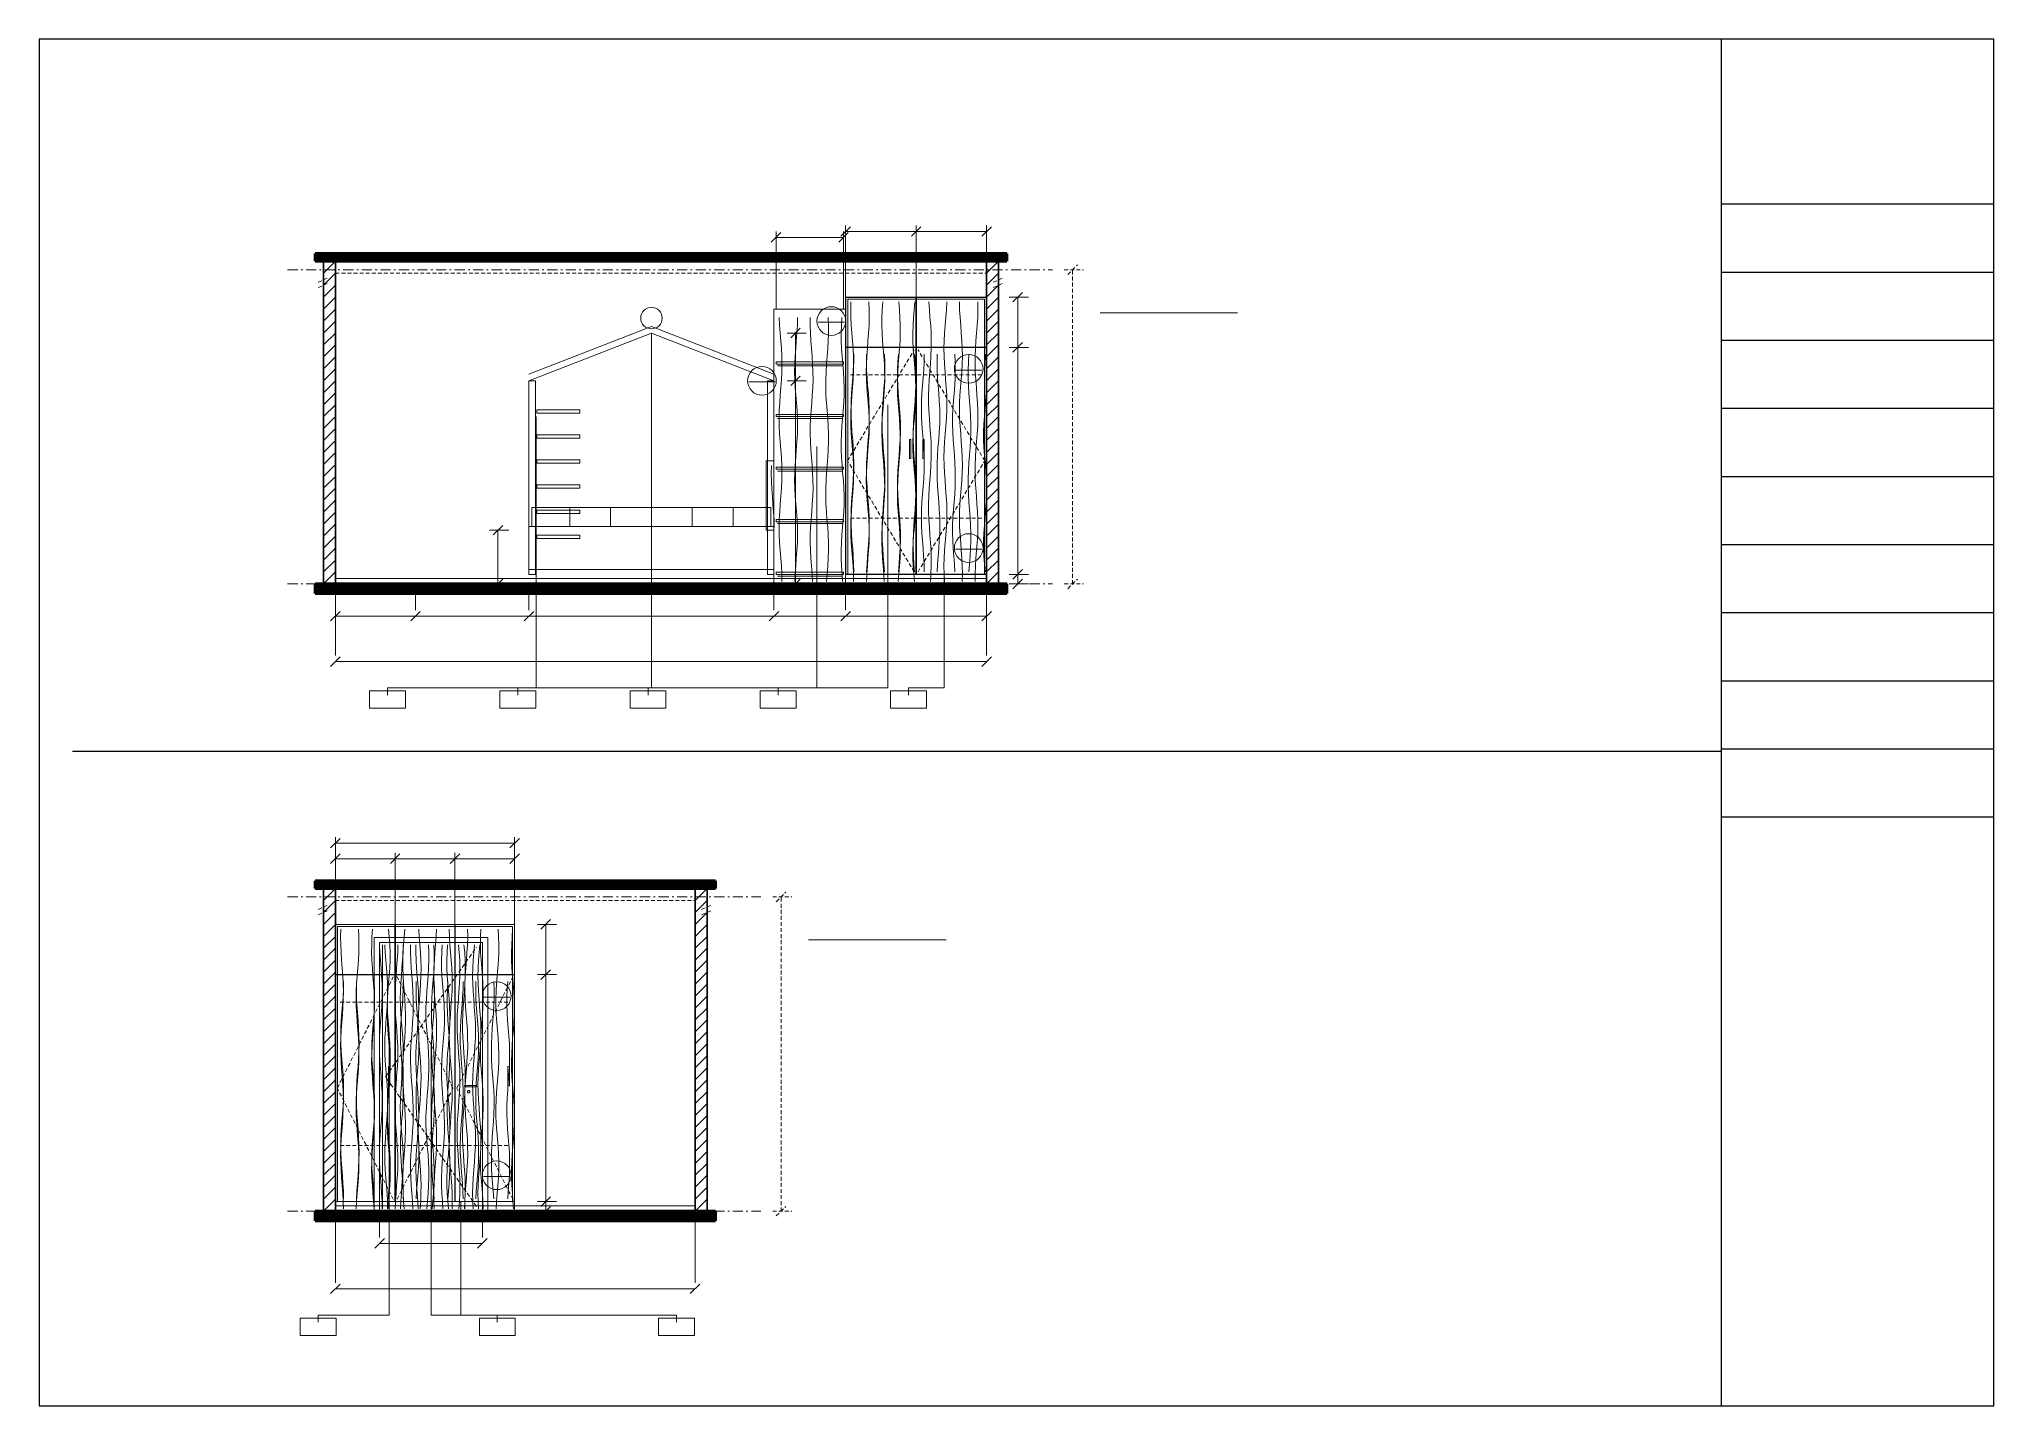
# Model space of a CAD drawing. Header units: millimetres. Extents: x -39780 to 216580, y 220 to 11660.
# Drawn here: x 80220 to 96580, y 220 to 11660 of the extents above; entities that cross this region are included whole.
import ezdxf

# ---------------------------------------------------------------- set-up
doc = ezdxf.new("R2010")
doc.units = ezdxf.units.MM
for name, color, linetype, lineweight in [('AXIS', 8, 'CONTINUOUS', 9), ('BAND', 7, 'CONTINUOUS', 60), ('DETAIL', 7, 'CONTINUOUS', 18), ('DIM', 7, 'CONTINUOUS', 13), ('FABRIC', 7, 'CONTINUOUS', 13), ('FRAME', 7, 'CONTINUOUS', 25), ('HATCH', 8, 'CONTINUOUS', 9), ('LIGHT', 7, 'CONTINUOUS', 18), ('OPEN', 8, 'CONTINUOUS', 9), ('PENDING', 8, 'CONTINUOUS', 13), ('SYMBOL', 7, 'CONTINUOUS', 18), ('TAG', 7, 'CONTINUOUS', 13), ('WALL', 7, 'CONTINUOUS', 35), ('WOOD', 7, 'CONTINUOUS', 18)]:
    doc.layers.add(name, color=color, linetype=linetype, lineweight=lineweight)

msp = doc.modelspace()

# ---------------------------------------------------------------- linework, layer by layer
at = {"layer": 'AXIS'}
for p, q in [((82300, 9730), (82385, 9730)), ((82413, 9730), (82427, 9730)), ((82455, 9730), (82540, 9730)), ((82568, 9730), (82582, 9730)), ((82610, 9730), (82695, 9730)), ((82723, 9730), (82737, 9730)), ((82766, 9730), (82850, 9730)), ((82879, 9730), (82893, 9730)), ((82921, 9730), (83006, 9730)), ((83034, 9730), (83048, 9730)), ((83076, 9730), (83161, 9730)), ((83189, 9730), (83203, 9730)), ((83231, 9730), (83316, 9730)), ((83344, 9730), (83358, 9730)), ((83387, 9730), (83471, 9730)), ((83499, 9730), (83514, 9730)), ((83542, 9730), (83626, 9730)), ((83655, 9730), (83669, 9730)), ((83697, 9730), (83782, 9730)), ((83810, 9730), (83824, 9730)), ((83852, 9730), (83937, 9730)), ((83965, 9730), (83979, 9730)), ((84007, 9730), (84092, 9730)), ((84120, 9730), (84134, 9730)), ((84163, 9730), (84247, 9730)), ((84276, 9730), (84290, 9730)), ((84318, 9730), (84403, 9730)), ((84431, 9730), (84445, 9730)), ((84473, 9730), (84558, 9730)), ((84586, 9730), (84600, 9730)), ((84628, 9730), (84713, 9730)), ((84741, 9730), (84755, 9730)), ((84784, 9730), (84868, 9730)), ((84896, 9730), (84911, 9730)), ((84939, 9730), (85023, 9730)), ((85052, 9730), (85066, 9730)), ((85094, 9730), (85179, 9730)), ((85207, 9730), (85221, 9730)), ((85249, 9730), (85334, 9730)), ((85362, 9730), (85376, 9730)), ((85404, 9730), (85489, 9730)), ((85517, 9730), (85531, 9730)), ((85560, 9730), (85644, 9730)), ((85673, 9730), (85687, 9730)), ((85715, 9730), (85800, 9730)), ((85828, 9730), (85842, 9730)), ((85870, 9730), (85955, 9730)), ((85983, 9730), (85997, 9730)), ((86025, 9730), (86110, 9730)), ((86138, 9730), (86152, 9730)), ((86181, 9730), (86265, 9730)), ((86293, 9730), (86308, 9730)), ((86336, 9730), (86420, 9730)), ((86449, 9730), (86463, 9730)), ((86491, 9730), (86576, 9730)), ((86604, 9730), (86618, 9730)), ((86646, 9730), (86731, 9730)), ((86759, 9730), (86773, 9730)), ((86801, 9730), (86886, 9730)), ((86914, 9730), (86928, 9730)), ((86957, 9730), (87041, 9730)), ((87070, 9730), (87084, 9730)), ((87112, 9730), (87197, 9730)), ((87225, 9730), (87239, 9730)), ((87267, 9730), (87352, 9730)), ((87380, 9730), (87394, 9730)), ((87422, 9730), (87507, 9730)), ((87535, 9730), (87549, 9730)), ((87578, 9730), (87662, 9730)), ((87690, 9730), (87705, 9730)), ((87733, 9730), (87817, 9730)), ((87846, 9730), (87860, 9730)), ((87888, 9730), (87973, 9730)), ((88001, 9730), (88015, 9730)), ((88043, 9730), (88128, 9730)), ((88156, 9730), (88170, 9730)), ((88198, 9730), (88283, 9730)), ((88311, 9730), (88325, 9730)), ((88354, 9730), (88438, 9730)), ((88467, 9730), (88481, 9730)), ((88509, 9730), (88594, 9730)), ((88622, 9730), (88636, 9730)), ((88664, 9730), (88700, 9730)), ((82300, 7100), (82385, 7100)), ((82413, 7100), (82427, 7100)), ((82455, 7100), (82540, 7100)), ((82568, 7100), (82582, 7100)), ((82610, 7100), (82695, 7100)), ((82723, 7100), (82737, 7100)), ((82766, 7100), (82850, 7100)), ((82879, 7100), (82893, 7100)), ((82921, 7100), (83006, 7100)), ((83034, 7100), (83048, 7100)), ((83076, 7100), (83161, 7100)), ((83189, 7100), (83203, 7100)), ((83231, 7100), (83316, 7100)), ((83344, 7100), (83358, 7100)), ((83387, 7100), (83471, 7100)), ((83499, 7100), (83514, 7100)), ((83542, 7100), (83626, 7100)), ((83655, 7100), (83669, 7100)), ((83697, 7100), (83782, 7100)), ((83810, 7100), (83824, 7100)), ((83852, 7100), (83937, 7100)), ((83965, 7100), (83979, 7100)), ((84007, 7100), (84092, 7100)), ((84120, 7100), (84134, 7100)), ((84163, 7100), (84247, 7100)), ((84276, 7100), (84290, 7100)), ((84318, 7100), (84403, 7100)), ((84431, 7100), (84445, 7100)), ((84473, 7100), (84558, 7100)), ((84586, 7100), (84600, 7100)), ((84628, 7100), (84713, 7100)), ((84741, 7100), (84755, 7100)), ((84784, 7100), (84868, 7100)), ((84896, 7100), (84911, 7100)), ((84939, 7100), (85023, 7100)), ((85052, 7100), (85066, 7100)), ((85094, 7100), (85179, 7100)), ((85207, 7100), (85221, 7100)), ((85249, 7100), (85334, 7100)), ((85362, 7100), (85376, 7100)), ((85404, 7100), (85489, 7100)), ((85517, 7100), (85531, 7100)), ((85560, 7100), (85644, 7100)), ((85673, 7100), (85687, 7100)), ((85715, 7100), (85800, 7100)), ((85828, 7100), (85842, 7100)), ((85870, 7100), (85955, 7100)), ((85983, 7100), (85997, 7100)), ((86025, 7100), (86110, 7100)), ((86138, 7100), (86152, 7100)), ((86181, 7100), (86265, 7100)), ((86293, 7100), (86308, 7100)), ((86336, 7100), (86420, 7100)), ((86449, 7100), (86463, 7100)), ((86491, 7100), (86576, 7100)), ((86604, 7100), (86618, 7100)), ((86646, 7100), (86731, 7100)), ((86759, 7100), (86773, 7100)), ((86801, 7100), (86886, 7100)), ((86914, 7100), (86928, 7100)), ((86957, 7100), (87041, 7100)), ((87070, 7100), (87084, 7100)), ((87112, 7100), (87197, 7100)), ((87225, 7100), (87239, 7100)), ((87267, 7100), (87352, 7100)), ((87380, 7100), (87394, 7100)), ((87422, 7100), (87507, 7100)), ((87535, 7100), (87549, 7100)), ((87578, 7100), (87662, 7100)), ((87690, 7100), (87705, 7100)), ((87733, 7100), (87817, 7100)), ((87846, 7100), (87860, 7100)), ((87888, 7100), (87973, 7100)), ((88001, 7100), (88015, 7100)), ((88043, 7100), (88128, 7100)), ((88156, 7100), (88170, 7100)), ((88198, 7100), (88283, 7100)), ((88311, 7100), (88325, 7100)), ((88354, 7100), (88438, 7100)), ((88467, 7100), (88481, 7100)), ((88509, 7100), (88594, 7100)), ((88622, 7100), (88636, 7100)), ((88664, 7100), (88700, 7100)), ((82300, 4480), (82385, 4480)), ((82413, 4480), (82427, 4480)), ((82455, 4480), (82540, 4480)), ((82568, 4480), (82582, 4480)), ((82610, 4480), (82695, 4480)), ((82723, 4480), (82737, 4480)), ((82766, 4480), (82850, 4480)), ((82879, 4480), (82893, 4480)), ((82921, 4480), (83006, 4480)), ((83034, 4480), (83048, 4480)), ((83076, 4480), (83161, 4480)), ((83189, 4480), (83203, 4480)), ((83231, 4480), (83316, 4480)), ((83344, 4480), (83358, 4480)), ((83387, 4480), (83471, 4480)), ((83499, 4480), (83514, 4480)), ((83542, 4480), (83626, 4480)), ((83655, 4480), (83669, 4480)), ((83697, 4480), (83782, 4480)), ((83810, 4480), (83824, 4480)), ((83852, 4480), (83937, 4480)), ((83965, 4480), (83979, 4480)), ((84007, 4480), (84092, 4480)), ((84120, 4480), (84134, 4480)), ((84163, 4480), (84247, 4480)), ((84276, 4480), (84290, 4480)), ((84318, 4480), (84403, 4480)), ((84431, 4480), (84445, 4480)), ((84473, 4480), (84558, 4480)), ((84586, 4480), (84600, 4480)), ((84628, 4480), (84713, 4480)), ((84741, 4480), (84755, 4480)), ((84784, 4480), (84868, 4480)), ((84896, 4480), (84911, 4480)), ((84939, 4480), (85023, 4480)), ((85052, 4480), (85066, 4480)), ((85094, 4480), (85179, 4480)), ((85207, 4480), (85221, 4480)), ((85249, 4480), (85334, 4480)), ((85362, 4480), (85376, 4480)), ((85404, 4480), (85489, 4480)), ((85517, 4480), (85531, 4480)), ((85560, 4480), (85644, 4480)), ((85673, 4480), (85687, 4480)), ((85715, 4480), (85800, 4480)), ((85828, 4480), (85842, 4480)), ((85870, 4480), (85955, 4480)), ((85983, 4480), (85997, 4480)), ((86025, 4480), (86110, 4480)), ((86138, 4480), (86152, 4480)), ((86181, 4480), (86260, 4480)), ((82300, 1850), (82385, 1850)), ((82413, 1850), (82427, 1850)), ((82455, 1850), (82540, 1850)), ((82568, 1850), (82582, 1850)), ((82610, 1850), (82695, 1850)), ((82723, 1850), (82737, 1850)), ((82766, 1850), (82850, 1850)), ((82879, 1850), (82893, 1850)), ((82921, 1850), (83006, 1850)), ((83034, 1850), (83048, 1850)), ((83076, 1850), (83161, 1850)), ((83189, 1850), (83203, 1850)), ((83231, 1850), (83316, 1850)), ((83344, 1850), (83358, 1850)), ((83387, 1850), (83471, 1850)), ((83499, 1850), (83514, 1850)), ((83542, 1850), (83626, 1850)), ((83655, 1850), (83669, 1850)), ((83697, 1850), (83782, 1850)), ((83810, 1850), (83824, 1850)), ((83852, 1850), (83937, 1850)), ((83965, 1850), (83979, 1850)), ((84007, 1850), (84092, 1850)), ((84120, 1850), (84134, 1850)), ((84163, 1850), (84247, 1850)), ((84276, 1850), (84290, 1850)), ((84318, 1850), (84403, 1850)), ((84431, 1850), (84445, 1850)), ((84473, 1850), (84558, 1850)), ((84586, 1850), (84600, 1850)), ((84628, 1850), (84713, 1850)), ((84741, 1850), (84755, 1850)), ((84784, 1850), (84868, 1850)), ((84896, 1850), (84911, 1850)), ((84939, 1850), (85023, 1850)), ((85052, 1850), (85066, 1850)), ((85094, 1850), (85179, 1850)), ((85207, 1850), (85221, 1850)), ((85249, 1850), (85334, 1850)), ((85362, 1850), (85376, 1850)), ((85404, 1850), (85489, 1850)), ((85517, 1850), (85531, 1850)), ((85560, 1850), (85644, 1850)), ((85673, 1850), (85687, 1850)), ((85715, 1850), (85800, 1850)), ((85828, 1850), (85842, 1850)), ((85870, 1850), (85955, 1850)), ((85983, 1850), (85997, 1850)), ((86025, 1850), (86110, 1850)), ((86138, 1850), (86152, 1850)), ((86181, 1850), (86260, 1850))]:
    msp.add_line(p, q, dxfattribs=at)
at = {"layer": 'BAND'}
for p, q in [((88320, 9865), (82530, 9865)), ((82530, 9865), (82530, 9800)), ((82530, 9864), (88320, 9864)), ((82530, 9856), (88320, 9856)), ((82530, 9848), (88320, 9848)), ((82530, 9840), (88320, 9840)), ((82530, 9832), (88320, 9832)), ((82530, 9824), (88320, 9824)), ((82530, 9816), (88320, 9816)), ((88320, 9800), (88320, 9865)), ((82530, 9808), (88320, 9808)), ((82530, 9800), (88320, 9800)), ((82530, 9800), (88320, 9800)), ((82530, 7100), (88320, 7100)), ((88320, 7100), (82530, 7100)), ((82530, 7100), (82530, 7020)), ((82530, 7092), (88320, 7092)), ((82530, 7084), (88320, 7084)), ((82530, 7076), (88320, 7076)), ((82530, 7068), (88320, 7068)), ((82530, 7060), (88320, 7060)), ((82530, 7052), (88320, 7052)), ((82530, 7044), (88320, 7044)), ((82530, 7036), (88320, 7036)), ((88320, 7020), (88320, 7100)), ((82530, 7028), (88320, 7028)), ((82530, 7020), (88320, 7020)), ((82530, 7020), (88320, 7020)), ((85880, 4615), (82530, 4615)), ((82530, 4615), (82530, 4550)), ((82530, 4614), (85880, 4614)), ((82530, 4606), (85880, 4606)), ((82530, 4598), (85880, 4598)), ((82530, 4590), (85880, 4590)), ((82530, 4582), (85880, 4582)), ((85880, 4550), (85880, 4615)), ((82530, 4574), (85880, 4574)), ((82530, 4566), (85880, 4566)), ((82530, 4558), (85880, 4558)), ((82530, 4550), (85880, 4550)), ((82530, 4550), (85880, 4550)), ((82530, 1850), (85880, 1850)), ((85880, 1850), (82530, 1850)), ((82530, 1850), (82530, 1770)), ((82530, 1842), (85880, 1842)), ((82530, 1834), (85880, 1834)), ((82530, 1826), (85880, 1826)), ((82530, 1818), (85880, 1818)), ((82530, 1810), (85880, 1810)), ((82530, 1802), (85880, 1802)), ((85880, 1770), (85880, 1850)), ((82530, 1794), (85880, 1794)), ((82530, 1786), (85880, 1786)), ((82530, 1778), (85880, 1778)), ((82530, 1770), (85880, 1770)), ((82530, 1770), (85880, 1770))]:
    msp.add_line(p, q, dxfattribs=at)
at = {"layer": 'DETAIL'}
for p, q in [((87558, 9498), (86972, 9498)), ((86972, 9498), (86972, 9082)), ((87558, 9082), (87558, 9498)), ((88148, 9498), (87562, 9498)), ((87562, 9498), (87562, 9082)), ((88148, 9082), (88148, 9498)), ((85257, 9343), (85255, 9325)), ((85262, 9359), (85257, 9343)), ((85270, 9375), (85262, 9359)), ((85281, 9389), (85270, 9375)), ((85295, 9400), (85281, 9389)), ((85311, 9408), (85295, 9400)), ((85327, 9413), (85311, 9408)), ((85345, 9415), (85327, 9413)), ((85363, 9413), (85345, 9415)), ((85379, 9408), (85363, 9413)), ((85395, 9400), (85379, 9408)), ((85409, 9389), (85395, 9400)), ((85420, 9375), (85409, 9389)), ((85428, 9359), (85420, 9375)), ((85433, 9343), (85428, 9359)), ((85435, 9325), (85433, 9343)), ((88132, 9482), (86988, 9482)), ((86988, 9482), (86988, 7180)), ((88132, 7180), (88132, 9482)), ((85255, 9325), (85257, 9307)), ((85257, 9307), (85262, 9291)), ((85262, 9291), (85270, 9275)), ((85270, 9275), (85281, 9261)), ((85281, 9261), (85295, 9250)), ((85295, 9250), (85311, 9242)), ((85311, 9242), (85327, 9237)), ((85327, 9237), (85345, 9235)), ((85345, 9235), (85363, 9237)), ((85363, 9237), (85379, 9242)), ((85379, 9242), (85395, 9250)), ((85395, 9250), (85409, 9261)), ((85409, 9261), (85420, 9275)), ((85420, 9275), (85428, 9291)), ((85428, 9291), (85433, 9307)), ((85433, 9307), (85435, 9325)), ((86970, 9080), (88150, 9080)), ((86972, 9082), (87558, 9082)), ((87562, 9082), (88148, 9082)), ((87516, 8310), (87504, 8310)), ((87504, 8310), (87504, 8150)), ((87516, 8150), (87516, 8310)), ((87628, 8310), (87616, 8310)), ((87616, 8310), (87616, 8150)), ((87628, 8150), (87628, 8310)), ((87504, 8150), (87516, 8150)), ((87616, 8150), (87628, 8150)), ((86370, 7580), (84320, 7580)), ((84320, 7580), (84320, 7220)), ((86370, 7220), (86370, 7580)), ((84320, 7220), (86370, 7220)), ((82700, 7145), (88150, 7145)), ((88150, 7180), (86970, 7180)), ((86970, 7180), (86970, 7100)), ((86970, 7100), (88150, 7100)), ((86988, 7180), (88132, 7180)), ((88150, 7100), (88150, 7180)), ((83198, 4248), (82702, 4248)), ((82702, 4248), (82702, 3832)), ((84182, 4232), (82718, 4232)), ((82718, 4232), (82718, 1930)), ((83198, 3832), (83198, 4248)), ((83698, 4248), (83202, 4248)), ((83202, 4248), (83202, 3832)), ((83698, 3832), (83698, 4248)), ((84198, 4248), (83702, 4248)), ((83702, 4248), (83702, 3832)), ((84182, 1930), (84182, 4232)), ((84198, 3832), (84198, 4248)), ((83095, 1870), (83095, 4080)), ((82700, 3830), (84200, 3830)), ((82702, 3832), (83198, 3832)), ((83202, 3832), (83698, 3832)), ((83702, 3832), (84198, 3832)), ((83156, 3060), (83144, 3060)), ((83144, 3060), (83144, 2900)), ((83156, 2900), (83156, 3060)), ((83268, 3060), (83256, 3060)), ((83256, 3060), (83256, 2900)), ((83268, 2900), (83268, 3060)), ((84156, 3060), (84144, 3060)), ((84144, 3060), (84144, 2900)), ((84156, 2900), (84156, 3060)), ((83144, 2900), (83156, 2900)), ((83256, 2900), (83268, 2900)), ((83880, 2902), (83780, 2902)), ((83780, 2902), (83780, 2890)), ((83780, 2890), (83880, 2890)), ((83806, 2854), (83805, 2852)), ((83805, 2852), (83805, 2850)), ((83805, 2850), (83805, 2848)), ((83805, 2848), (83806, 2846)), ((83807, 2856), (83806, 2854)), ((83806, 2846), (83807, 2844)), ((83808, 2857), (83807, 2856)), ((83807, 2844), (83808, 2843)), ((83809, 2858), (83808, 2857)), ((83808, 2843), (83809, 2842)), ((83811, 2859), (83809, 2858)), ((83809, 2842), (83811, 2841)), ((83813, 2860), (83811, 2859)), ((83811, 2841), (83813, 2840)), ((83815, 2860), (83813, 2860)), ((83813, 2840), (83815, 2840)), ((83817, 2860), (83815, 2860)), ((83815, 2840), (83817, 2840)), ((83819, 2859), (83817, 2860)), ((83817, 2840), (83819, 2841)), ((83821, 2858), (83819, 2859)), ((83819, 2841), (83821, 2842)), ((83822, 2857), (83821, 2858)), ((83821, 2842), (83822, 2843)), ((83823, 2856), (83822, 2857)), ((83822, 2843), (83823, 2844)), ((83824, 2854), (83823, 2856)), ((83823, 2844), (83824, 2846)), ((83825, 2852), (83824, 2854)), ((83824, 2846), (83825, 2848)), ((83825, 2850), (83825, 2852)), ((83825, 2848), (83825, 2850)), ((83880, 2890), (83880, 2902)), ((84144, 2900), (84156, 2900)), ((84200, 1930), (82700, 1930)), ((82700, 1930), (82700, 1850)), ((82700, 1895), (85710, 1895)), ((82700, 1850), (84200, 1850)), ((82718, 1930), (84182, 1930)), ((84200, 1850), (84200, 1930))]:
    msp.add_line(p, q, dxfattribs=at)
at = {"layer": 'DIM'}
for p, q in [((86348, 9960), (86428, 10040)), ((86388, 9400), (86388, 10050)), ((86388, 10000), (86952, 10000)), ((86912, 9960), (86992, 10040)), ((86930, 10010), (87010, 10090)), ((86952, 9400), (86952, 10050)), ((86970, 9500), (86970, 10100)), ((86970, 10050), (87560, 10050)), ((87520, 10010), (87600, 10090)), ((87520, 10010), (87600, 10090)), ((87560, 9500), (87560, 10100)), ((87560, 9500), (87560, 10100)), ((87560, 10050), (88150, 10050)), ((88110, 10010), (88190, 10090)), ((88150, 9500), (88150, 10100)), ((88340, 9500), (88500, 9500)), ((88370, 9460), (88450, 9540)), ((88410, 9080), (88410, 9500)), ((86480, 9200), (86640, 9200)), ((86510, 9160), (86590, 9240)), ((86550, 8800), (86550, 9200)), ((88340, 9080), (88500, 9080)), ((88340, 9080), (88500, 9080)), ((88370, 9040), (88450, 9120)), ((88370, 9040), (88450, 9120)), ((88410, 7180), (88410, 9080)), ((86510, 8760), (86590, 8840)), ((86510, 8760), (86590, 8840)), ((86480, 8800), (86640, 8800)), ((86480, 8800), (86640, 8800)), ((86550, 7100), (86550, 8800)), ((83990, 7550), (84150, 7550)), ((84020, 7510), (84100, 7590)), ((84060, 7100), (84060, 7550)), ((88370, 7140), (88450, 7220)), ((88370, 7140), (88450, 7220)), ((82700, 7100), (82700, 6500)), ((82700, 7100), (82700, 6880)), ((83370, 7100), (83370, 6880)), ((83370, 7100), (83370, 6880)), ((83990, 7100), (84150, 7100)), ((84020, 7060), (84100, 7140)), ((84320, 7100), (84320, 6880)), ((84320, 7100), (84320, 6880)), ((86370, 7100), (86370, 6880)), ((86370, 7100), (86370, 6880)), ((86480, 7100), (86640, 7100)), ((86510, 7060), (86590, 7140)), ((86970, 7100), (86970, 6880)), ((86970, 7100), (86970, 6880)), ((88150, 7100), (88150, 6500)), ((88150, 7100), (88150, 6880)), ((88340, 7180), (88500, 7180)), ((88340, 7180), (88500, 7180)), ((88340, 7100), (88500, 7100)), ((88370, 7060), (88450, 7140)), ((88410, 7100), (88410, 7180)), ((82660, 6790), (82740, 6870)), ((82700, 6830), (83370, 6830)), ((83330, 6790), (83410, 6870)), ((83330, 6790), (83410, 6870)), ((83370, 6830), (84320, 6830)), ((84280, 6790), (84360, 6870)), ((84280, 6790), (84360, 6870)), ((84320, 6830), (86370, 6830)), ((86330, 6790), (86410, 6870)), ((86330, 6790), (86410, 6870)), ((86370, 6830), (86970, 6830)), ((86930, 6790), (87010, 6870)), ((86930, 6790), (87010, 6870)), ((86970, 6830), (88150, 6830)), ((88110, 6790), (88190, 6870)), ((82660, 6410), (82740, 6490)), ((82700, 6450), (88150, 6450)), ((88110, 6410), (88190, 6490)), ((82660, 4890), (82740, 4970)), ((82700, 4300), (82700, 4980)), ((82700, 4930), (84200, 4930)), ((84160, 4890), (84240, 4970)), ((84200, 4300), (84200, 4980)), ((82660, 4760), (82740, 4840)), ((82700, 4250), (82700, 4850)), ((82700, 4800), (83200, 4800)), ((83160, 4760), (83240, 4840)), ((83160, 4760), (83240, 4840)), ((83200, 4250), (83200, 4850)), ((83200, 4250), (83200, 4850)), ((83200, 4800), (83700, 4800)), ((83660, 4760), (83740, 4840)), ((83660, 4760), (83740, 4840)), ((83700, 4250), (83700, 4850)), ((83700, 4250), (83700, 4850)), ((83700, 4800), (84200, 4800)), ((84160, 4760), (84240, 4840)), ((84200, 4250), (84200, 4850)), ((84420, 4210), (84500, 4290)), ((84390, 4250), (84550, 4250)), ((84460, 3830), (84460, 4250)), ((84390, 3830), (84550, 3830)), ((84390, 3830), (84550, 3830)), ((84420, 3790), (84500, 3870)), ((84420, 3790), (84500, 3870)), ((84460, 1930), (84460, 3830)), ((84420, 1890), (84500, 1970)), ((84420, 1890), (84500, 1970)), ((82700, 1850), (82700, 1250)), ((83070, 1850), (83070, 1630)), ((83930, 1850), (83930, 1630)), ((84390, 1930), (84550, 1930)), ((84390, 1930), (84550, 1930)), ((84390, 1850), (84550, 1850)), ((84420, 1810), (84500, 1890)), ((84460, 1850), (84460, 1930)), ((85710, 1850), (85710, 1250)), ((83030, 1540), (83110, 1620)), ((83070, 1580), (83930, 1580)), ((83890, 1540), (83970, 1620)), ((82660, 1160), (82740, 1240)), ((82700, 1200), (85710, 1200)), ((85670, 1160), (85750, 1240))]:
    msp.add_line(p, q, dxfattribs=at)
at = {"layer": 'FABRIC'}
for p, q in [((86345, 7740), (84345, 7740)), ((84345, 7740), (84345, 7580)), ((86345, 7580), (86345, 7740)), ((84345, 7580), (86345, 7580))]:
    msp.add_line(p, q, dxfattribs=at)
at = {"layer": 'FRAME'}
for p, q in [((96580, 11660), (80220, 11660)), ((80220, 11660), (80220, 220)), ((94300, 220), (94300, 11660)), ((96580, 220), (96580, 11660)), ((94300, 10280), (96580, 10280)), ((94300, 9710), (96580, 9710)), ((94300, 9140), (96580, 9140)), ((94300, 8570), (96580, 8570)), ((94300, 8000), (96580, 8000)), ((94300, 7430), (96580, 7430)), ((94300, 6860), (96580, 6860)), ((94300, 6290), (96580, 6290)), ((80500, 5700), (94300, 5700)), ((94300, 5720), (96580, 5720)), ((94300, 5150), (96580, 5150)), ((80220, 220), (96580, 220))]:
    msp.add_line(p, q, dxfattribs=at)
at = {"layer": 'HATCH'}
for p, q in [((82600, 9700), (82700, 9800)), ((82600, 9600), (82700, 9700)), ((88150, 9700), (88250, 9800)), ((88150, 9600), (88250, 9700)), ((82600, 9500), (82700, 9600)), ((82600, 9400), (82700, 9500)), ((88150, 9500), (88250, 9600)), ((88150, 9400), (88250, 9500)), ((82600, 9300), (82700, 9400)), ((86417, 9265), (86414, 9330)), ((86566, 9265), (86567, 9330)), ((86673, 9265), (86674, 9330)), ((86827, 9265), (86824, 9330)), ((86935, 9265), (86939, 9330)), ((87013, 9395), (87014, 9460)), ((87014, 9330), (87013, 9395)), ((87017, 9265), (87014, 9330)), ((87166, 9395), (87163, 9460)), ((87167, 9330), (87166, 9395)), ((87166, 9265), (87167, 9330)), ((87273, 9265), (87274, 9330)), ((87274, 9330), (87276, 9395)), ((87276, 9395), (87281, 9460)), ((87420, 9395), (87415, 9460)), ((87424, 9330), (87420, 9395)), ((87427, 9265), (87424, 9330)), ((87535, 9265), (87539, 9330)), ((87539, 9330), (87544, 9395)), ((87544, 9395), (87550, 9460)), ((87671, 9395), (87667, 9460)), ((87676, 9330), (87671, 9395)), ((87682, 9265), (87676, 9330)), ((87803, 9265), (87808, 9330)), ((87808, 9330), (87813, 9395)), ((87813, 9395), (87816, 9460)), ((87924, 9395), (87923, 9460)), ((87928, 9330), (87924, 9395)), ((87933, 9265), (87928, 9330)), ((88071, 9265), (88075, 9330)), ((88075, 9330), (88077, 9395)), ((88077, 9395), (88076, 9460)), ((88150, 9300), (88250, 9400)), ((82600, 9200), (82700, 9300)), ((82600, 9100), (82700, 9200)), ((86422, 9200), (86417, 9265)), ((86427, 9135), (86422, 9200)), ((86557, 9135), (86562, 9200)), ((86562, 9200), (86566, 9265)), ((86675, 9200), (86673, 9265)), ((86679, 9135), (86675, 9200)), ((86825, 9135), (86827, 9200)), ((86827, 9200), (86827, 9265)), ((86933, 9200), (86935, 9265)), ((86933, 9135), (86933, 9200)), ((87022, 9200), (87017, 9265)), ((87027, 9135), (87022, 9200)), ((87157, 9135), (87162, 9200)), ((87162, 9200), (87166, 9265)), ((87275, 9200), (87273, 9265)), ((87279, 9135), (87275, 9200)), ((87425, 9135), (87427, 9200)), ((87427, 9200), (87427, 9265)), ((87533, 9200), (87535, 9265)), ((87533, 9135), (87533, 9200)), ((87685, 9200), (87682, 9265)), ((87687, 9135), (87685, 9200)), ((87794, 9135), (87798, 9200)), ((87798, 9200), (87803, 9265)), ((87938, 9200), (87933, 9265)), ((87943, 9135), (87938, 9200)), ((88061, 9135), (88066, 9200)), ((88066, 9200), (88071, 9265)), ((88150, 9200), (88250, 9300)), ((88150, 9100), (88250, 9200)), ((82600, 9000), (82700, 9100)), ((82600, 8900), (82700, 9000)), ((86432, 9070), (86427, 9135)), ((86436, 9005), (86432, 9070)), ((86437, 8940), (86436, 9005)), ((86544, 8940), (86547, 9005)), ((86547, 9005), (86552, 9070)), ((86552, 9070), (86557, 9135)), ((86684, 9070), (86679, 9135)), ((86689, 9005), (86684, 9070)), ((86694, 8940), (86689, 9005)), ((86810, 8940), (86815, 9005)), ((86815, 9005), (86821, 9070)), ((86821, 9070), (86825, 9135)), ((86936, 9070), (86933, 9135)), ((86940, 9005), (86936, 9070)), ((86946, 8940), (86940, 9005)), ((87032, 9070), (87027, 9135)), ((87036, 9005), (87032, 9070)), ((87037, 8940), (87036, 9005)), ((87038, 8956), (87038, 9022)), ((87144, 8940), (87147, 9005)), ((87145, 8956), (87145, 9022)), ((87147, 9005), (87152, 9070)), ((87152, 9070), (87157, 9135)), ((87284, 9070), (87279, 9135)), ((87289, 9005), (87284, 9070)), ((87294, 8940), (87289, 9005)), ((87298, 8956), (87295, 9022)), ((87407, 8956), (87412, 9022)), ((87410, 8940), (87415, 9005)), ((87415, 9005), (87421, 9070)), ((87421, 9070), (87425, 9135)), ((87536, 9070), (87533, 9135)), ((87540, 9005), (87536, 9070)), ((87546, 8940), (87540, 9005)), ((87552, 8956), (87547, 9022)), ((87628, 8956), (87628, 9022)), ((87679, 8940), (87683, 9005)), ((87683, 9005), (87686, 9070)), ((87686, 9070), (87687, 9135)), ((87735, 8956), (87735, 9022)), ((87793, 9070), (87794, 9135)), ((87794, 9005), (87793, 9070)), ((87797, 8940), (87794, 9005)), ((87888, 8956), (87885, 9022)), ((87946, 9070), (87943, 9135)), ((87947, 9005), (87946, 9070)), ((87946, 8940), (87947, 9005)), ((87997, 8956), (88002, 9022)), ((88053, 8940), (88054, 9005)), ((88054, 9005), (88056, 9070)), ((88056, 9070), (88061, 9135)), ((88142, 8956), (88137, 9022)), ((88150, 9000), (88250, 9100)), ((88150, 8900), (88250, 9000)), ((82600, 8800), (82700, 8900)), ((86433, 8810), (86436, 8875)), ((86436, 8875), (86437, 8940)), ((86543, 8875), (86544, 8940)), ((86544, 8810), (86543, 8875)), ((86696, 8875), (86694, 8940)), ((86697, 8810), (86696, 8875)), ((86803, 8810), (86806, 8875)), ((86806, 8875), (86810, 8940)), ((86951, 8875), (86946, 8940)), ((86955, 8810), (86951, 8875)), ((87030, 8826), (87034, 8892)), ((87033, 8810), (87036, 8875)), ((87034, 8892), (87038, 8956)), ((87036, 8875), (87037, 8940)), ((87143, 8875), (87144, 8940)), ((87144, 8810), (87143, 8875)), ((87146, 8892), (87145, 8956)), ((87149, 8826), (87146, 8892)), ((87296, 8875), (87294, 8940)), ((87297, 8810), (87296, 8875)), ((87297, 8826), (87298, 8892)), ((87298, 8892), (87298, 8956)), ((87403, 8810), (87406, 8875)), ((87405, 8892), (87407, 8956)), ((87405, 8826), (87405, 8892)), ((87406, 8875), (87410, 8940)), ((87551, 8875), (87546, 8940)), ((87555, 8810), (87551, 8875)), ((87556, 8892), (87552, 8956)), ((87558, 8826), (87556, 8892)), ((87620, 8826), (87624, 8892)), ((87624, 8892), (87628, 8956)), ((87669, 8810), (87674, 8875)), ((87674, 8875), (87679, 8940)), ((87736, 8892), (87735, 8956)), ((87739, 8826), (87736, 8892)), ((87802, 8875), (87797, 8940)), ((87807, 8810), (87802, 8875)), ((87887, 8826), (87888, 8892)), ((87888, 8892), (87888, 8956)), ((87937, 8810), (87942, 8875)), ((87942, 8875), (87946, 8940)), ((87995, 8892), (87997, 8956)), ((87995, 8826), (87995, 8892)), ((88055, 8875), (88053, 8940)), ((88059, 8810), (88055, 8875)), ((88146, 8892), (88142, 8956)), ((88148, 8826), (88146, 8892)), ((88150, 8800), (88250, 8900)), ((82600, 8700), (82700, 8800)), ((82600, 8600), (82700, 8700)), ((86418, 8615), (86423, 8680)), ((86423, 8680), (86428, 8745)), ((86428, 8745), (86433, 8810)), ((86548, 8745), (86544, 8810)), ((86553, 8680), (86548, 8745)), ((86558, 8615), (86553, 8680)), ((86686, 8615), (86691, 8680)), ((86691, 8680), (86695, 8745)), ((86695, 8745), (86697, 8810)), ((86803, 8745), (86803, 8810)), ((86805, 8680), (86803, 8745)), ((86809, 8615), (86805, 8680)), ((86954, 8615), (86957, 8680)), ((86957, 8745), (86955, 8810)), ((86957, 8680), (86957, 8745)), ((87016, 8632), (87019, 8696)), ((87018, 8615), (87023, 8680)), ((87019, 8696), (87024, 8762)), ((87023, 8680), (87028, 8745)), ((87024, 8762), (87030, 8826)), ((87028, 8745), (87033, 8810)), ((87148, 8745), (87144, 8810)), ((87153, 8680), (87148, 8745)), ((87154, 8762), (87149, 8826)), ((87158, 8615), (87153, 8680)), ((87160, 8696), (87154, 8762)), ((87164, 8632), (87160, 8696)), ((87283, 8632), (87288, 8696)), ((87286, 8615), (87291, 8680)), ((87288, 8696), (87293, 8762)), ((87291, 8680), (87295, 8745)), ((87293, 8762), (87297, 8826)), ((87295, 8745), (87297, 8810)), ((87403, 8745), (87403, 8810)), ((87405, 8680), (87403, 8745)), ((87407, 8762), (87405, 8826)), ((87409, 8615), (87405, 8680)), ((87411, 8696), (87407, 8762)), ((87416, 8632), (87411, 8696)), ((87551, 8632), (87556, 8696)), ((87554, 8615), (87557, 8680)), ((87557, 8745), (87555, 8810)), ((87556, 8696), (87558, 8762)), ((87557, 8680), (87557, 8745)), ((87558, 8762), (87558, 8826)), ((87606, 8632), (87609, 8696)), ((87609, 8696), (87614, 8762)), ((87614, 8762), (87620, 8826)), ((87663, 8680), (87665, 8745)), ((87664, 8615), (87663, 8680)), ((87665, 8745), (87669, 8810)), ((87744, 8762), (87739, 8826)), ((87750, 8696), (87744, 8762)), ((87754, 8632), (87750, 8696)), ((87812, 8745), (87807, 8810)), ((87816, 8680), (87812, 8745)), ((87817, 8615), (87816, 8680)), ((87873, 8632), (87878, 8696)), ((87878, 8696), (87883, 8762)), ((87883, 8762), (87887, 8826)), ((87924, 8615), (87927, 8680)), ((87927, 8680), (87932, 8745)), ((87932, 8745), (87937, 8810)), ((87997, 8762), (87995, 8826)), ((88001, 8696), (87997, 8762)), ((88006, 8632), (88001, 8696)), ((88064, 8745), (88059, 8810)), ((88069, 8680), (88064, 8745)), ((88074, 8615), (88069, 8680)), ((88141, 8632), (88146, 8696)), ((88146, 8696), (88148, 8762)), ((88148, 8762), (88148, 8826)), ((88150, 8700), (88250, 8800)), ((88150, 8600), (88250, 8700)), ((82600, 8500), (82700, 8600)), ((86413, 8485), (86414, 8550)), ((86414, 8550), (86418, 8615)), ((86563, 8550), (86558, 8615)), ((86566, 8485), (86563, 8550)), ((86677, 8485), (86681, 8550)), ((86681, 8550), (86686, 8615)), ((86815, 8550), (86809, 8615)), ((86820, 8485), (86815, 8550)), ((86945, 8485), (86950, 8550)), ((86950, 8550), (86954, 8615)), ((87013, 8485), (87014, 8550)), ((87014, 8550), (87018, 8615)), ((87015, 8566), (87016, 8632)), ((87015, 8502), (87015, 8566)), ((87163, 8550), (87158, 8615)), ((87166, 8485), (87163, 8550)), ((87167, 8566), (87164, 8632)), ((87168, 8502), (87167, 8566)), ((87275, 8502), (87278, 8566)), ((87277, 8485), (87281, 8550)), ((87278, 8566), (87283, 8632)), ((87281, 8550), (87286, 8615)), ((87415, 8550), (87409, 8615)), ((87420, 8485), (87415, 8550)), ((87421, 8566), (87416, 8632)), ((87426, 8502), (87421, 8566)), ((87541, 8502), (87546, 8566)), ((87545, 8485), (87550, 8550)), ((87546, 8566), (87551, 8632)), ((87550, 8550), (87554, 8615)), ((87605, 8566), (87606, 8632)), ((87605, 8502), (87605, 8566)), ((87667, 8550), (87664, 8615)), ((87671, 8485), (87667, 8550)), ((87757, 8566), (87754, 8632)), ((87758, 8502), (87757, 8566)), ((87813, 8485), (87816, 8550)), ((87816, 8550), (87817, 8615)), ((87865, 8502), (87868, 8566)), ((87868, 8566), (87873, 8632)), ((87923, 8550), (87924, 8615)), ((87924, 8485), (87923, 8550)), ((88011, 8566), (88006, 8632)), ((88016, 8502), (88011, 8566)), ((88076, 8550), (88074, 8615)), ((88077, 8485), (88076, 8550)), ((88131, 8502), (88136, 8566)), ((88136, 8566), (88141, 8632)), ((88150, 8500), (88250, 8600)), ((82600, 8400), (82700, 8500)), ((82600, 8300), (82700, 8400)), ((86414, 8420), (86413, 8485)), ((86417, 8355), (86414, 8420)), ((86422, 8290), (86417, 8355)), ((86562, 8290), (86566, 8355)), ((86567, 8420), (86566, 8485)), ((86566, 8355), (86567, 8420)), ((86673, 8355), (86674, 8420)), ((86675, 8290), (86673, 8355)), ((86674, 8420), (86677, 8485)), ((86824, 8420), (86820, 8485)), ((86827, 8355), (86824, 8420)), ((86827, 8290), (86827, 8355)), ((86933, 8290), (86935, 8355)), ((86935, 8355), (86939, 8420)), ((86939, 8420), (86945, 8485)), ((87014, 8420), (87013, 8485)), ((87017, 8355), (87014, 8420)), ((87019, 8436), (87015, 8502)), ((87022, 8290), (87017, 8355)), ((87023, 8372), (87019, 8436)), ((87029, 8306), (87023, 8372)), ((87159, 8306), (87164, 8372)), ((87162, 8290), (87166, 8355)), ((87164, 8372), (87167, 8436)), ((87167, 8420), (87166, 8485)), ((87166, 8355), (87167, 8420)), ((87167, 8436), (87168, 8502)), ((87273, 8355), (87274, 8420)), ((87275, 8290), (87273, 8355)), ((87274, 8420), (87277, 8485)), ((87275, 8436), (87275, 8502)), ((87276, 8372), (87275, 8436)), ((87280, 8306), (87276, 8372)), ((87424, 8420), (87420, 8485)), ((87427, 8355), (87424, 8420)), ((87428, 8436), (87426, 8502)), ((87426, 8306), (87428, 8372)), ((87427, 8290), (87427, 8355)), ((87428, 8372), (87428, 8436)), ((87533, 8290), (87535, 8355)), ((87535, 8372), (87537, 8436)), ((87535, 8355), (87539, 8420)), ((87535, 8306), (87535, 8372)), ((87537, 8436), (87541, 8502)), ((87539, 8420), (87545, 8485)), ((87609, 8436), (87605, 8502)), ((87613, 8372), (87609, 8436)), ((87619, 8306), (87613, 8372)), ((87676, 8420), (87671, 8485)), ((87681, 8355), (87676, 8420)), ((87685, 8290), (87681, 8355)), ((87749, 8306), (87754, 8372)), ((87754, 8372), (87757, 8436)), ((87757, 8436), (87758, 8502)), ((87798, 8290), (87803, 8355)), ((87803, 8355), (87808, 8420)), ((87808, 8420), (87813, 8485)), ((87865, 8436), (87865, 8502)), ((87866, 8372), (87865, 8436)), ((87870, 8306), (87866, 8372)), ((87928, 8420), (87924, 8485)), ((87933, 8355), (87928, 8420)), ((87938, 8290), (87933, 8355)), ((88018, 8436), (88016, 8502)), ((88016, 8306), (88018, 8372)), ((88018, 8372), (88018, 8436)), ((88066, 8290), (88071, 8355)), ((88071, 8355), (88075, 8420)), ((88075, 8420), (88077, 8485)), ((88125, 8372), (88127, 8436)), ((88125, 8306), (88125, 8372)), ((88127, 8436), (88131, 8502)), ((88150, 8400), (88250, 8500)), ((88150, 8300), (88250, 8400)), ((82600, 8200), (82700, 8300)), ((82600, 8100), (82700, 8200)), ((86427, 8225), (86422, 8290)), ((86432, 8160), (86427, 8225)), ((86552, 8160), (86557, 8225)), ((86557, 8225), (86562, 8290)), ((86679, 8225), (86675, 8290)), ((86684, 8160), (86679, 8225)), ((86821, 8160), (86825, 8225)), ((86825, 8225), (86827, 8290)), ((86933, 8225), (86933, 8290)), ((86936, 8160), (86933, 8225)), ((87027, 8225), (87022, 8290)), ((87032, 8160), (87027, 8225)), ((87034, 8242), (87029, 8306)), ((87037, 8176), (87034, 8242)), ((87149, 8176), (87153, 8242)), ((87152, 8160), (87157, 8225)), ((87153, 8242), (87159, 8306)), ((87157, 8225), (87162, 8290)), ((87279, 8225), (87275, 8290)), ((87284, 8160), (87279, 8225)), ((87285, 8242), (87280, 8306)), ((87290, 8176), (87285, 8242)), ((87417, 8176), (87422, 8242)), ((87421, 8160), (87425, 8225)), ((87422, 8242), (87426, 8306)), ((87425, 8225), (87427, 8290)), ((87533, 8225), (87533, 8290)), ((87536, 8160), (87533, 8225)), ((87537, 8242), (87535, 8306)), ((87542, 8176), (87537, 8242)), ((87624, 8242), (87619, 8306)), ((87627, 8176), (87624, 8242)), ((87687, 8225), (87685, 8290)), ((87686, 8160), (87687, 8225)), ((87739, 8176), (87743, 8242)), ((87743, 8242), (87749, 8306)), ((87793, 8160), (87794, 8225)), ((87794, 8225), (87798, 8290)), ((87875, 8242), (87870, 8306)), ((87880, 8176), (87875, 8242)), ((87943, 8225), (87938, 8290)), ((87946, 8160), (87943, 8225)), ((88007, 8176), (88012, 8242)), ((88012, 8242), (88016, 8306)), ((88056, 8160), (88061, 8225)), ((88061, 8225), (88066, 8290)), ((88127, 8242), (88125, 8306)), ((88132, 8176), (88127, 8242)), ((88150, 8200), (88250, 8300)), ((88150, 8100), (88250, 8200)), ((82600, 8000), (82700, 8100)), ((86348, 8025), (86349, 8090)), ((86349, 7960), (86348, 8025)), ((86436, 8095), (86432, 8160)), ((86437, 8030), (86436, 8095)), ((86436, 7965), (86437, 8030)), ((86543, 7965), (86544, 8030)), ((86544, 8030), (86547, 8095)), ((86547, 8095), (86552, 8160)), ((86689, 8095), (86684, 8160)), ((86693, 8030), (86689, 8095)), ((86696, 7965), (86693, 8030)), ((86806, 7965), (86810, 8030)), ((86810, 8030), (86815, 8095)), ((86815, 8095), (86821, 8160)), ((86940, 8095), (86936, 8160)), ((86945, 8030), (86940, 8095)), ((86951, 7965), (86945, 8030)), ((87036, 8095), (87032, 8160)), ((87034, 7982), (87038, 8046)), ((87037, 8030), (87036, 8095)), ((87036, 7965), (87037, 8030)), ((87038, 8112), (87037, 8176)), ((87038, 8046), (87038, 8112)), ((87143, 7965), (87144, 8030)), ((87144, 8030), (87147, 8095)), ((87145, 8046), (87146, 8112)), ((87146, 7982), (87145, 8046)), ((87146, 8112), (87149, 8176)), ((87147, 8095), (87152, 8160)), ((87289, 8095), (87284, 8160)), ((87293, 8030), (87289, 8095)), ((87295, 8112), (87290, 8176)), ((87296, 7965), (87293, 8030)), ((87298, 8046), (87295, 8112)), ((87298, 7982), (87298, 8046)), ((87405, 7982), (87407, 8046)), ((87406, 7965), (87410, 8030)), ((87407, 8046), (87412, 8112)), ((87410, 8030), (87415, 8095)), ((87412, 8112), (87417, 8176)), ((87415, 8095), (87421, 8160)), ((87540, 8095), (87536, 8160)), ((87545, 8030), (87540, 8095)), ((87547, 8112), (87542, 8176)), ((87551, 7965), (87545, 8030)), ((87552, 8046), (87547, 8112)), ((87556, 7982), (87552, 8046)), ((87624, 7982), (87628, 8046)), ((87628, 8112), (87627, 8176)), ((87628, 8046), (87628, 8112)), ((87674, 7965), (87679, 8030)), ((87679, 8030), (87683, 8095)), ((87683, 8095), (87686, 8160)), ((87735, 8046), (87736, 8112)), ((87736, 7982), (87735, 8046)), ((87736, 8112), (87739, 8176)), ((87794, 8095), (87793, 8160)), ((87797, 8030), (87794, 8095)), ((87802, 7965), (87797, 8030)), ((87885, 8112), (87880, 8176)), ((87888, 8046), (87885, 8112)), ((87888, 7982), (87888, 8046)), ((87942, 7965), (87946, 8030)), ((87947, 8095), (87946, 8160)), ((87946, 8030), (87947, 8095)), ((87995, 7982), (87997, 8046)), ((87997, 8046), (88002, 8112)), ((88002, 8112), (88007, 8176)), ((88053, 8030), (88054, 8095)), ((88055, 7965), (88053, 8030)), ((88054, 8095), (88056, 8160)), ((88137, 8112), (88132, 8176)), ((88142, 8046), (88137, 8112)), ((88146, 7982), (88142, 8046)), ((88150, 8000), (88250, 8100)), ((82600, 7900), (82700, 8000)), ((82600, 7800), (82700, 7900)), ((86352, 7895), (86349, 7960)), ((86357, 7830), (86352, 7895)), ((86428, 7835), (86433, 7900)), ((86433, 7900), (86436, 7965)), ((86544, 7900), (86543, 7965)), ((86548, 7835), (86544, 7900)), ((86695, 7835), (86697, 7900)), ((86697, 7900), (86696, 7965)), ((86803, 7900), (86806, 7965)), ((86803, 7835), (86803, 7900)), ((86955, 7900), (86951, 7965)), ((86957, 7835), (86955, 7900)), ((87024, 7852), (87030, 7916)), ((87028, 7835), (87033, 7900)), ((87030, 7916), (87034, 7982)), ((87033, 7900), (87036, 7965)), ((87144, 7900), (87143, 7965)), ((87148, 7835), (87144, 7900)), ((87149, 7916), (87146, 7982)), ((87154, 7852), (87149, 7916)), ((87293, 7852), (87297, 7916)), ((87295, 7835), (87297, 7900)), ((87297, 7900), (87296, 7965)), ((87297, 7916), (87298, 7982)), ((87403, 7900), (87406, 7965)), ((87403, 7835), (87403, 7900)), ((87405, 7916), (87405, 7982)), ((87407, 7852), (87405, 7916)), ((87555, 7900), (87551, 7965)), ((87557, 7835), (87555, 7900)), ((87558, 7916), (87556, 7982)), ((87558, 7852), (87558, 7916)), ((87614, 7852), (87620, 7916)), ((87620, 7916), (87624, 7982)), ((87665, 7835), (87669, 7900)), ((87669, 7900), (87674, 7965)), ((87739, 7916), (87736, 7982)), ((87744, 7852), (87739, 7916)), ((87807, 7900), (87802, 7965)), ((87812, 7835), (87807, 7900)), ((87883, 7852), (87887, 7916)), ((87887, 7916), (87888, 7982)), ((87932, 7835), (87937, 7900)), ((87937, 7900), (87942, 7965)), ((87995, 7916), (87995, 7982)), ((87997, 7852), (87995, 7916)), ((88059, 7900), (88055, 7965)), ((88064, 7835), (88059, 7900)), ((88148, 7916), (88146, 7982)), ((88148, 7852), (88148, 7916)), ((88150, 7900), (88250, 8000)), ((88150, 7800), (88250, 7900)), ((82600, 7700), (82700, 7800)), ((82600, 7600), (82700, 7700)), ((84662, 7580), (84662, 7740)), ((85003, 7580), (85003, 7740)), ((85345, 7580), (85345, 7740)), ((85687, 7580), (85687, 7740)), ((86028, 7580), (86028, 7740)), ((86362, 7765), (86357, 7830)), ((86367, 7700), (86362, 7765)), ((86371, 7635), (86367, 7700)), ((86414, 7640), (86418, 7705)), ((86418, 7705), (86423, 7770)), ((86423, 7770), (86428, 7835)), ((86553, 7770), (86548, 7835)), ((86558, 7705), (86553, 7770)), ((86563, 7640), (86558, 7705)), ((86681, 7640), (86686, 7705)), ((86686, 7705), (86691, 7770)), ((86691, 7770), (86695, 7835)), ((86805, 7770), (86803, 7835)), ((86809, 7705), (86805, 7770)), ((86814, 7640), (86809, 7705)), ((86950, 7640), (86954, 7705)), ((86954, 7705), (86957, 7770)), ((86957, 7770), (86957, 7835)), ((87014, 7640), (87018, 7705)), ((87015, 7656), (87016, 7722)), ((87016, 7722), (87019, 7786)), ((87018, 7705), (87023, 7770)), ((87019, 7786), (87024, 7852)), ((87023, 7770), (87028, 7835)), ((87153, 7770), (87148, 7835)), ((87158, 7705), (87153, 7770)), ((87159, 7786), (87154, 7852)), ((87163, 7640), (87158, 7705)), ((87164, 7722), (87159, 7786)), ((87167, 7656), (87164, 7722)), ((87278, 7656), (87283, 7722)), ((87281, 7640), (87286, 7705)), ((87283, 7722), (87288, 7786)), ((87286, 7705), (87291, 7770)), ((87288, 7786), (87293, 7852)), ((87291, 7770), (87295, 7835)), ((87405, 7770), (87403, 7835)), ((87409, 7705), (87405, 7770)), ((87411, 7786), (87407, 7852)), ((87414, 7640), (87409, 7705)), ((87416, 7722), (87411, 7786)), ((87421, 7656), (87416, 7722)), ((87546, 7656), (87551, 7722)), ((87550, 7640), (87554, 7705)), ((87551, 7722), (87556, 7786)), ((87554, 7705), (87557, 7770)), ((87556, 7786), (87558, 7852)), ((87557, 7770), (87557, 7835)), ((87605, 7656), (87606, 7722)), ((87606, 7722), (87609, 7786)), ((87609, 7786), (87614, 7852)), ((87663, 7770), (87665, 7835)), ((87664, 7705), (87663, 7770)), ((87667, 7640), (87664, 7705)), ((87749, 7786), (87744, 7852)), ((87754, 7722), (87749, 7786)), ((87757, 7656), (87754, 7722)), ((87816, 7770), (87812, 7835)), ((87817, 7705), (87816, 7770)), ((87816, 7640), (87817, 7705)), ((87868, 7656), (87873, 7722)), ((87873, 7722), (87878, 7786)), ((87878, 7786), (87883, 7852)), ((87923, 7640), (87924, 7705)), ((87924, 7705), (87927, 7770)), ((87927, 7770), (87932, 7835)), ((88001, 7786), (87997, 7852)), ((88006, 7722), (88001, 7786)), ((88011, 7656), (88006, 7722)), ((88069, 7770), (88064, 7835)), ((88074, 7705), (88069, 7770)), ((88076, 7640), (88074, 7705)), ((88136, 7656), (88141, 7722)), ((88141, 7722), (88146, 7786)), ((88146, 7786), (88148, 7852)), ((88150, 7700), (88250, 7800)), ((88150, 7600), (88250, 7700)), ((82600, 7500), (82700, 7600)), ((86372, 7570), (86371, 7635)), ((86413, 7575), (86414, 7640)), ((86414, 7510), (86413, 7575)), ((86566, 7575), (86563, 7640)), ((86567, 7510), (86566, 7575)), ((86674, 7510), (86677, 7575)), ((86677, 7575), (86681, 7640)), ((86820, 7575), (86814, 7640)), ((86824, 7510), (86820, 7575)), ((86939, 7510), (86945, 7575)), ((86945, 7575), (86950, 7640)), ((87013, 7575), (87014, 7640)), ((87014, 7510), (87013, 7575)), ((87015, 7592), (87015, 7656)), ((87019, 7526), (87015, 7592)), ((87023, 7462), (87019, 7526)), ((87166, 7575), (87163, 7640)), ((87164, 7462), (87167, 7526)), ((87167, 7510), (87166, 7575)), ((87168, 7592), (87167, 7656)), ((87167, 7526), (87168, 7592)), ((87274, 7510), (87277, 7575)), ((87275, 7592), (87278, 7656)), ((87275, 7526), (87275, 7592)), ((87276, 7462), (87275, 7526)), ((87277, 7575), (87281, 7640)), ((87420, 7575), (87414, 7640)), ((87424, 7510), (87420, 7575)), ((87426, 7592), (87421, 7656)), ((87428, 7526), (87426, 7592)), ((87428, 7462), (87428, 7526)), ((87535, 7462), (87537, 7526)), ((87537, 7526), (87541, 7592)), ((87539, 7510), (87545, 7575)), ((87541, 7592), (87546, 7656)), ((87545, 7575), (87550, 7640)), ((87605, 7592), (87605, 7656)), ((87609, 7526), (87605, 7592)), ((87613, 7462), (87609, 7526)), ((87671, 7575), (87667, 7640)), ((87676, 7510), (87671, 7575)), ((87754, 7462), (87757, 7526)), ((87758, 7592), (87757, 7656)), ((87757, 7526), (87758, 7592)), ((87808, 7510), (87813, 7575)), ((87813, 7575), (87816, 7640)), ((87865, 7592), (87868, 7656)), ((87865, 7526), (87865, 7592)), ((87866, 7462), (87865, 7526)), ((87924, 7575), (87923, 7640)), ((87928, 7510), (87924, 7575)), ((88016, 7592), (88011, 7656)), ((88018, 7526), (88016, 7592)), ((88018, 7462), (88018, 7526)), ((88075, 7510), (88077, 7575)), ((88077, 7575), (88076, 7640)), ((88125, 7462), (88127, 7526)), ((88127, 7526), (88131, 7592)), ((88131, 7592), (88136, 7656)), ((88150, 7500), (88250, 7600)), ((82600, 7400), (82700, 7500)), ((82600, 7300), (82700, 7400)), ((86417, 7445), (86414, 7510)), ((86422, 7380), (86417, 7445)), ((86427, 7315), (86422, 7380)), ((86557, 7315), (86562, 7380)), ((86562, 7380), (86566, 7445)), ((86566, 7445), (86567, 7510)), ((86673, 7445), (86674, 7510)), ((86675, 7380), (86673, 7445)), ((86679, 7315), (86675, 7380)), ((86827, 7445), (86824, 7510)), ((86825, 7315), (86827, 7380)), ((86827, 7380), (86827, 7445)), ((86933, 7380), (86935, 7445)), ((86933, 7315), (86933, 7380)), ((86935, 7445), (86939, 7510)), ((87017, 7445), (87014, 7510)), ((87022, 7380), (87017, 7445)), ((87027, 7315), (87022, 7380)), ((87029, 7396), (87023, 7462)), ((87033, 7332), (87029, 7396)), ((87154, 7332), (87159, 7396)), ((87157, 7315), (87162, 7380)), ((87159, 7396), (87164, 7462)), ((87162, 7380), (87166, 7445)), ((87166, 7445), (87167, 7510)), ((87273, 7445), (87274, 7510)), ((87275, 7380), (87273, 7445)), ((87279, 7315), (87275, 7380)), ((87280, 7396), (87276, 7462)), ((87285, 7332), (87280, 7396)), ((87422, 7332), (87426, 7396)), ((87427, 7445), (87424, 7510)), ((87425, 7315), (87427, 7380)), ((87426, 7396), (87428, 7462)), ((87427, 7380), (87427, 7445)), ((87533, 7380), (87535, 7445)), ((87533, 7315), (87533, 7380)), ((87535, 7445), (87539, 7510)), ((87535, 7396), (87535, 7462)), ((87537, 7332), (87535, 7396)), ((87619, 7396), (87613, 7462)), ((87623, 7332), (87619, 7396)), ((87681, 7445), (87676, 7510)), ((87685, 7380), (87681, 7445)), ((87687, 7315), (87685, 7380)), ((87744, 7332), (87749, 7396)), ((87749, 7396), (87754, 7462)), ((87794, 7315), (87798, 7380)), ((87798, 7380), (87803, 7445)), ((87803, 7445), (87808, 7510)), ((87870, 7396), (87866, 7462)), ((87875, 7332), (87870, 7396)), ((87933, 7445), (87928, 7510)), ((87938, 7380), (87933, 7445)), ((87943, 7315), (87938, 7380)), ((88012, 7332), (88016, 7396)), ((88016, 7396), (88018, 7462)), ((88061, 7315), (88066, 7380)), ((88066, 7380), (88071, 7445)), ((88071, 7445), (88075, 7510)), ((88125, 7396), (88125, 7462)), ((88127, 7332), (88125, 7396)), ((88150, 7400), (88250, 7500)), ((88150, 7300), (88250, 7400)), ((82600, 7200), (82700, 7300)), ((82600, 7100), (82700, 7200)), ((86432, 7250), (86427, 7315)), ((86436, 7185), (86432, 7250)), ((86547, 7185), (86552, 7250)), ((86552, 7250), (86557, 7315)), ((86684, 7250), (86679, 7315)), ((86689, 7185), (86684, 7250)), ((86816, 7185), (86821, 7250)), ((86821, 7250), (86825, 7315)), ((86936, 7250), (86933, 7315)), ((86940, 7185), (86936, 7250)), ((87032, 7250), (87027, 7315)), ((87036, 7185), (87032, 7250)), ((87037, 7266), (87033, 7332)), ((87038, 7202), (87037, 7266)), ((87146, 7202), (87149, 7266)), ((87147, 7185), (87152, 7250)), ((87149, 7266), (87154, 7332)), ((87152, 7250), (87157, 7315)), ((87284, 7250), (87279, 7315)), ((87289, 7185), (87284, 7250)), ((87290, 7266), (87285, 7332)), ((87295, 7202), (87290, 7266)), ((87412, 7202), (87417, 7266)), ((87416, 7185), (87421, 7250)), ((87417, 7266), (87422, 7332)), ((87421, 7250), (87425, 7315)), ((87536, 7250), (87533, 7315)), ((87540, 7185), (87536, 7250)), ((87542, 7266), (87537, 7332)), ((87547, 7202), (87542, 7266)), ((87627, 7266), (87623, 7332)), ((87628, 7202), (87627, 7266)), ((87684, 7185), (87686, 7250)), ((87686, 7250), (87687, 7315)), ((87736, 7202), (87739, 7266)), ((87739, 7266), (87744, 7332)), ((87793, 7250), (87794, 7315)), ((87794, 7185), (87793, 7250)), ((87880, 7266), (87875, 7332)), ((87885, 7202), (87880, 7266)), ((87946, 7250), (87943, 7315)), ((87947, 7185), (87946, 7250)), ((88002, 7202), (88007, 7266)), ((88007, 7266), (88012, 7332)), ((88054, 7185), (88057, 7250)), ((88057, 7250), (88061, 7315)), ((88132, 7266), (88127, 7332)), ((88137, 7202), (88132, 7266)), ((88150, 7200), (88250, 7300)), ((88150, 7100), (88250, 7200)), ((86437, 7120), (86436, 7185)), ((86544, 7120), (86547, 7185)), ((86693, 7120), (86689, 7185)), ((86810, 7120), (86816, 7185)), ((86945, 7120), (86940, 7185)), ((87037, 7120), (87036, 7185)), ((87144, 7120), (87147, 7185)), ((87293, 7120), (87289, 7185)), ((87410, 7120), (87416, 7185)), ((87545, 7120), (87540, 7185)), ((87679, 7120), (87684, 7185)), ((87797, 7120), (87794, 7185)), ((87946, 7120), (87947, 7185)), ((88053, 7120), (88054, 7185)), ((82600, 4450), (82700, 4550)), ((82600, 4350), (82700, 4450)), ((85710, 4450), (85810, 4550)), ((85710, 4350), (85810, 4450)), ((82600, 4250), (82700, 4350)), ((85710, 4250), (85810, 4350)), ((82600, 4150), (82700, 4250)), ((82600, 4050), (82700, 4150)), ((82743, 4145), (82744, 4210)), ((82744, 4080), (82743, 4145)), ((82896, 4145), (82893, 4210)), ((82897, 4080), (82896, 4145)), ((83004, 4080), (83006, 4145)), ((83006, 4145), (83011, 4210)), ((83150, 4145), (83145, 4210)), ((83154, 4080), (83150, 4145)), ((83269, 4080), (83274, 4145)), ((83274, 4145), (83280, 4210)), ((83401, 4145), (83397, 4210)), ((83406, 4080), (83401, 4145)), ((83538, 4080), (83543, 4145)), ((83543, 4145), (83546, 4210)), ((83654, 4145), (83653, 4210)), ((83658, 4080), (83654, 4145)), ((83805, 4080), (83807, 4145)), ((83807, 4145), (83806, 4210)), ((83913, 4145), (83916, 4210)), ((83913, 4080), (83913, 4145)), ((84065, 4145), (84061, 4210)), ((84067, 4080), (84065, 4145)), ((84175, 4080), (84178, 4145)), ((84178, 4145), (84183, 4210)), ((85710, 4150), (85810, 4250)), ((85710, 4050), (85810, 4150)), ((82600, 3950), (82700, 4050)), ((82600, 3850), (82700, 3950)), ((82747, 4015), (82744, 4080)), ((82752, 3950), (82747, 4015)), ((82757, 3885), (82752, 3950)), ((82887, 3885), (82892, 3950)), ((82892, 3950), (82896, 4015)), ((82896, 4015), (82897, 4080)), ((83003, 4015), (83004, 4080)), ((83005, 3950), (83003, 4015)), ((83009, 3885), (83005, 3950)), ((83072, 4015), (83069, 4080)), ((83077, 3950), (83072, 4015)), ((83082, 3885), (83077, 3950)), ((83117, 4015), (83114, 4080)), ((83122, 3950), (83117, 4015)), ((83127, 3885), (83122, 3950)), ((83157, 4015), (83154, 4080)), ((83155, 3885), (83157, 3950)), ((83157, 3950), (83157, 4015)), ((83212, 3885), (83217, 3950)), ((83217, 3950), (83221, 4015)), ((83221, 4015), (83222, 4080)), ((83257, 3885), (83262, 3950)), ((83262, 3950), (83266, 4015)), ((83263, 3950), (83265, 4015)), ((83263, 3885), (83263, 3950)), ((83265, 4015), (83269, 4080)), ((83266, 4015), (83267, 4080)), ((83328, 4015), (83329, 4080)), ((83330, 3950), (83328, 4015)), ((83334, 3885), (83330, 3950)), ((83373, 4015), (83374, 4080)), ((83375, 3950), (83373, 4015)), ((83379, 3885), (83375, 3950)), ((83412, 4015), (83406, 4080)), ((83415, 3950), (83412, 4015)), ((83417, 3885), (83415, 3950)), ((83482, 4015), (83479, 4080)), ((83480, 3885), (83482, 3950)), ((83482, 3950), (83482, 4015)), ((83527, 4015), (83524, 4080)), ((83524, 3885), (83528, 3950)), ((83525, 3885), (83527, 3950)), ((83527, 3950), (83527, 4015)), ((83528, 3950), (83533, 4015)), ((83533, 4015), (83538, 4080)), ((83588, 3950), (83590, 4015)), ((83588, 3885), (83588, 3950)), ((83590, 4015), (83594, 4080)), ((83633, 3950), (83635, 4015)), ((83633, 3885), (83633, 3950)), ((83635, 4015), (83639, 4080)), ((83663, 4015), (83658, 4080)), ((83668, 3950), (83663, 4015)), ((83673, 3885), (83668, 3950)), ((83737, 4015), (83731, 4080)), ((83740, 3950), (83737, 4015)), ((83742, 3885), (83740, 3950)), ((83782, 4015), (83776, 4080)), ((83785, 3950), (83782, 4015)), ((83787, 3885), (83785, 3950)), ((83791, 3885), (83796, 3950)), ((83796, 3950), (83801, 4015)), ((83801, 4015), (83805, 4080)), ((83849, 3885), (83853, 3950)), ((83853, 3950), (83858, 4015)), ((83858, 4015), (83863, 4080)), ((83894, 3885), (83898, 3950)), ((83898, 3950), (83903, 4015)), ((83903, 4015), (83908, 4080)), ((83915, 4015), (83913, 4080)), ((83920, 3950), (83915, 4015)), ((83925, 3885), (83920, 3950)), ((84060, 3885), (84064, 3950)), ((84064, 3950), (84067, 4015)), ((84067, 4015), (84067, 4080)), ((84173, 4015), (84175, 4080)), ((84174, 3950), (84173, 4015)), ((84177, 3885), (84174, 3950)), ((85710, 3950), (85810, 4050)), ((85710, 3850), (85810, 3950)), ((82600, 3750), (82700, 3850)), ((82762, 3820), (82757, 3885)), ((82766, 3755), (82762, 3820)), ((82768, 3706), (82768, 3772)), ((82875, 3706), (82875, 3772)), ((82877, 3755), (82882, 3820)), ((82882, 3820), (82887, 3885)), ((83014, 3820), (83009, 3885)), ((83019, 3755), (83014, 3820)), ((83028, 3706), (83025, 3772)), ((83087, 3820), (83082, 3885)), ((83091, 3755), (83087, 3820)), ((83132, 3820), (83127, 3885)), ((83136, 3755), (83132, 3820)), ((83137, 3706), (83142, 3772)), ((83145, 3755), (83151, 3820)), ((83151, 3820), (83155, 3885)), ((83202, 3755), (83207, 3820)), ((83207, 3820), (83212, 3885)), ((83247, 3755), (83252, 3820)), ((83252, 3820), (83257, 3885)), ((83266, 3820), (83263, 3885)), ((83270, 3755), (83266, 3820)), ((83268, 3706), (83268, 3772)), ((83339, 3820), (83334, 3885)), ((83344, 3755), (83339, 3820)), ((83375, 3706), (83375, 3772)), ((83384, 3820), (83379, 3885)), ((83389, 3755), (83384, 3820)), ((83413, 3755), (83416, 3820)), ((83416, 3820), (83417, 3885)), ((83470, 3755), (83476, 3820)), ((83476, 3820), (83480, 3885)), ((83515, 3755), (83521, 3820)), ((83521, 3820), (83525, 3885)), ((83523, 3820), (83524, 3885)), ((83524, 3755), (83523, 3820)), ((83528, 3706), (83525, 3772)), ((83591, 3820), (83588, 3885)), ((83595, 3755), (83591, 3820)), ((83636, 3820), (83633, 3885)), ((83640, 3755), (83636, 3820)), ((83637, 3706), (83642, 3772)), ((83676, 3820), (83673, 3885)), ((83677, 3755), (83676, 3820)), ((83738, 3755), (83741, 3820)), ((83741, 3820), (83742, 3885)), ((83768, 3706), (83768, 3772)), ((83783, 3755), (83786, 3820)), ((83784, 3755), (83786, 3820)), ((83786, 3820), (83787, 3885)), ((83786, 3820), (83791, 3885)), ((83848, 3820), (83849, 3885)), ((83849, 3755), (83848, 3820)), ((83875, 3706), (83875, 3772)), ((83893, 3820), (83894, 3885)), ((83894, 3755), (83893, 3820)), ((83930, 3820), (83925, 3885)), ((83934, 3755), (83930, 3820)), ((84028, 3706), (84025, 3772)), ((84049, 3755), (84054, 3820)), ((84054, 3820), (84060, 3885)), ((84137, 3706), (84142, 3772)), ((84181, 3820), (84177, 3885)), ((84187, 3755), (84181, 3820)), ((85710, 3750), (85810, 3850)), ((82600, 3650), (82700, 3750)), ((82600, 3550), (82700, 3650)), ((82760, 3576), (82764, 3642)), ((82763, 3560), (82766, 3625)), ((82764, 3642), (82768, 3706)), ((82767, 3690), (82766, 3755)), ((82766, 3625), (82767, 3690)), ((82873, 3625), (82874, 3690)), ((82874, 3560), (82873, 3625)), ((82874, 3690), (82877, 3755)), ((82876, 3642), (82875, 3706)), ((82879, 3576), (82876, 3642)), ((83024, 3690), (83019, 3755)), ((83026, 3625), (83024, 3690)), ((83027, 3560), (83026, 3625)), ((83027, 3576), (83028, 3642)), ((83028, 3642), (83028, 3706)), ((83088, 3560), (83091, 3625)), ((83092, 3690), (83091, 3755)), ((83091, 3625), (83092, 3690)), ((83133, 3560), (83136, 3625)), ((83133, 3560), (83136, 3625)), ((83135, 3642), (83137, 3706)), ((83135, 3576), (83135, 3642)), ((83137, 3690), (83136, 3755)), ((83136, 3625), (83137, 3690)), ((83136, 3625), (83140, 3690)), ((83140, 3690), (83145, 3755)), ((83198, 3625), (83199, 3690)), ((83199, 3560), (83198, 3625)), ((83199, 3690), (83202, 3755)), ((83243, 3625), (83244, 3690)), ((83244, 3560), (83243, 3625)), ((83244, 3690), (83247, 3755)), ((83260, 3576), (83264, 3642)), ((83264, 3642), (83268, 3706)), ((83276, 3690), (83270, 3755)), ((83281, 3625), (83276, 3690)), ((83285, 3560), (83281, 3625)), ((83349, 3690), (83344, 3755)), ((83351, 3625), (83349, 3690)), ((83352, 3560), (83351, 3625)), ((83376, 3642), (83375, 3706)), ((83379, 3576), (83376, 3642)), ((83394, 3690), (83389, 3755)), ((83396, 3625), (83394, 3690)), ((83397, 3560), (83396, 3625)), ((83399, 3560), (83404, 3625)), ((83404, 3625), (83409, 3690)), ((83409, 3690), (83413, 3755)), ((83458, 3560), (83461, 3625)), ((83461, 3625), (83465, 3690)), ((83465, 3690), (83470, 3755)), ((83503, 3560), (83506, 3625)), ((83506, 3625), (83510, 3690)), ((83510, 3690), (83515, 3755)), ((83527, 3690), (83524, 3755)), ((83532, 3625), (83527, 3690)), ((83527, 3576), (83528, 3642)), ((83528, 3642), (83528, 3706)), ((83537, 3560), (83532, 3625)), ((83601, 3690), (83595, 3755)), ((83606, 3625), (83601, 3690)), ((83610, 3560), (83606, 3625)), ((83635, 3642), (83637, 3706)), ((83635, 3576), (83635, 3642)), ((83646, 3690), (83640, 3755)), ((83651, 3625), (83646, 3690)), ((83655, 3560), (83651, 3625)), ((83667, 3560), (83672, 3625)), ((83672, 3625), (83676, 3690)), ((83676, 3690), (83677, 3755)), ((83724, 3560), (83729, 3625)), ((83729, 3625), (83734, 3690)), ((83734, 3690), (83738, 3755)), ((83760, 3576), (83764, 3642)), ((83764, 3642), (83768, 3706)), ((83769, 3560), (83774, 3625)), ((83774, 3625), (83779, 3690)), ((83779, 3690), (83783, 3755)), ((83783, 3690), (83784, 3755)), ((83785, 3625), (83783, 3690)), ((83789, 3560), (83785, 3625)), ((83852, 3690), (83849, 3755)), ((83857, 3625), (83852, 3690)), ((83862, 3560), (83857, 3625)), ((83876, 3642), (83875, 3706)), ((83879, 3576), (83876, 3642)), ((83897, 3690), (83894, 3755)), ((83902, 3625), (83897, 3690)), ((83907, 3560), (83902, 3625)), ((83937, 3690), (83934, 3755)), ((83935, 3560), (83937, 3625)), ((83937, 3625), (83937, 3690)), ((84027, 3576), (84028, 3642)), ((84028, 3642), (84028, 3706)), ((84043, 3625), (84045, 3690)), ((84043, 3560), (84043, 3625)), ((84045, 3690), (84049, 3755)), ((84135, 3642), (84137, 3706)), ((84135, 3576), (84135, 3642)), ((84192, 3690), (84187, 3755)), ((84195, 3625), (84192, 3690)), ((84197, 3560), (84195, 3625)), ((85710, 3650), (85810, 3750)), ((85710, 3550), (85810, 3650)), ((82600, 3450), (82700, 3550)), ((82600, 3350), (82700, 3450)), ((82746, 3382), (82749, 3446)), ((82749, 3446), (82754, 3512)), ((82753, 3430), (82758, 3495)), ((82754, 3512), (82760, 3576)), ((82758, 3495), (82763, 3560)), ((82878, 3495), (82874, 3560)), ((82883, 3430), (82878, 3495)), ((82884, 3512), (82879, 3576)), ((82890, 3446), (82884, 3512)), ((82894, 3382), (82890, 3446)), ((83013, 3382), (83018, 3446)), ((83018, 3446), (83023, 3512)), ((83021, 3430), (83025, 3495)), ((83023, 3512), (83027, 3576)), ((83025, 3495), (83027, 3560)), ((83078, 3430), (83083, 3495)), ((83083, 3495), (83088, 3560)), ((83123, 3430), (83128, 3495)), ((83128, 3495), (83133, 3560)), ((83133, 3495), (83133, 3560)), ((83135, 3430), (83133, 3495)), ((83137, 3512), (83135, 3576)), ((83141, 3446), (83137, 3512)), ((83146, 3382), (83141, 3446)), ((83203, 3495), (83199, 3560)), ((83208, 3430), (83203, 3495)), ((83248, 3495), (83244, 3560)), ((83246, 3382), (83249, 3446)), ((83253, 3430), (83248, 3495)), ((83249, 3446), (83254, 3512)), ((83254, 3512), (83260, 3576)), ((83287, 3495), (83285, 3560)), ((83287, 3430), (83287, 3495)), ((83346, 3430), (83350, 3495)), ((83350, 3495), (83352, 3560)), ((83384, 3512), (83379, 3576)), ((83390, 3446), (83384, 3512)), ((83394, 3382), (83390, 3446)), ((83391, 3430), (83395, 3495)), ((83393, 3430), (83395, 3495)), ((83395, 3495), (83397, 3560)), ((83395, 3495), (83399, 3560)), ((83458, 3495), (83458, 3560)), ((83460, 3430), (83458, 3495)), ((83503, 3495), (83503, 3560)), ((83505, 3430), (83503, 3495)), ((83513, 3382), (83518, 3446)), ((83518, 3446), (83523, 3512)), ((83523, 3512), (83527, 3576)), ((83542, 3495), (83537, 3560)), ((83546, 3430), (83542, 3495)), ((83612, 3495), (83610, 3560)), ((83612, 3430), (83612, 3495)), ((83637, 3512), (83635, 3576)), ((83641, 3446), (83637, 3512)), ((83646, 3382), (83641, 3446)), ((83657, 3495), (83655, 3560)), ((83657, 3430), (83657, 3495)), ((83657, 3430), (83662, 3495)), ((83662, 3495), (83667, 3560)), ((83718, 3430), (83720, 3495)), ((83720, 3495), (83724, 3560)), ((83746, 3382), (83749, 3446)), ((83749, 3446), (83754, 3512)), ((83754, 3512), (83760, 3576)), ((83763, 3430), (83765, 3495)), ((83765, 3495), (83769, 3560)), ((83794, 3495), (83789, 3560)), ((83799, 3430), (83794, 3495)), ((83867, 3495), (83862, 3560)), ((83871, 3430), (83867, 3495)), ((83884, 3512), (83879, 3576)), ((83890, 3446), (83884, 3512)), ((83894, 3382), (83890, 3446)), ((83912, 3495), (83907, 3560)), ((83916, 3430), (83912, 3495)), ((83925, 3430), (83930, 3495)), ((83930, 3495), (83935, 3560)), ((84013, 3382), (84018, 3446)), ((84018, 3446), (84023, 3512)), ((84023, 3512), (84027, 3576)), ((84046, 3495), (84043, 3560)), ((84050, 3430), (84046, 3495)), ((84137, 3512), (84135, 3576)), ((84141, 3446), (84137, 3512)), ((84146, 3382), (84141, 3446)), ((84193, 3430), (84196, 3495)), ((84196, 3495), (84197, 3560)), ((85710, 3450), (85810, 3550)), ((85710, 3350), (85810, 3450)), ((82600, 3250), (82700, 3350)), ((82743, 3235), (82744, 3300)), ((82744, 3300), (82748, 3365)), ((82745, 3316), (82746, 3382)), ((82745, 3252), (82745, 3316)), ((82748, 3365), (82753, 3430)), ((82888, 3365), (82883, 3430)), ((82893, 3300), (82888, 3365)), ((82896, 3235), (82893, 3300)), ((82897, 3316), (82894, 3382)), ((82898, 3252), (82897, 3316)), ((83005, 3252), (83008, 3316)), ((83007, 3235), (83011, 3300)), ((83008, 3316), (83013, 3382)), ((83011, 3300), (83016, 3365)), ((83016, 3365), (83021, 3430)), ((83068, 3235), (83069, 3300)), ((83069, 3300), (83073, 3365)), ((83073, 3365), (83078, 3430)), ((83113, 3235), (83114, 3300)), ((83114, 3300), (83118, 3365)), ((83118, 3365), (83123, 3430)), ((83139, 3365), (83135, 3430)), ((83145, 3300), (83139, 3365)), ((83150, 3235), (83145, 3300)), ((83151, 3316), (83146, 3382)), ((83156, 3252), (83151, 3316)), ((83213, 3365), (83208, 3430)), ((83218, 3300), (83213, 3365)), ((83221, 3235), (83218, 3300)), ((83245, 3316), (83246, 3382)), ((83245, 3252), (83245, 3316)), ((83258, 3365), (83253, 3430)), ((83263, 3300), (83258, 3365)), ((83266, 3235), (83263, 3300)), ((83275, 3235), (83280, 3300)), ((83280, 3300), (83284, 3365)), ((83284, 3365), (83287, 3430)), ((83332, 3235), (83336, 3300)), ((83336, 3300), (83341, 3365)), ((83341, 3365), (83346, 3430)), ((83377, 3235), (83381, 3300)), ((83381, 3300), (83386, 3365)), ((83386, 3365), (83391, 3430)), ((83394, 3365), (83393, 3430)), ((83397, 3316), (83394, 3382)), ((83397, 3300), (83394, 3365)), ((83398, 3252), (83397, 3316)), ((83401, 3235), (83397, 3300)), ((83464, 3365), (83460, 3430)), ((83470, 3300), (83464, 3365)), ((83475, 3235), (83470, 3300)), ((83509, 3365), (83505, 3430)), ((83505, 3252), (83508, 3316)), ((83508, 3316), (83513, 3382)), ((83515, 3300), (83509, 3365)), ((83520, 3235), (83515, 3300)), ((83543, 3235), (83546, 3300)), ((83547, 3365), (83546, 3430)), ((83546, 3300), (83547, 3365)), ((83600, 3235), (83605, 3300)), ((83605, 3300), (83609, 3365)), ((83609, 3365), (83612, 3430)), ((83645, 3235), (83650, 3300)), ((83651, 3316), (83646, 3382)), ((83650, 3300), (83654, 3365)), ((83656, 3252), (83651, 3316)), ((83653, 3300), (83654, 3365)), ((83654, 3235), (83653, 3300)), ((83654, 3365), (83657, 3430)), ((83654, 3365), (83657, 3430)), ((83719, 3365), (83718, 3430)), ((83722, 3300), (83719, 3365)), ((83726, 3235), (83722, 3300)), ((83745, 3316), (83746, 3382)), ((83745, 3252), (83745, 3316)), ((83764, 3365), (83763, 3430)), ((83767, 3300), (83764, 3365)), ((83771, 3235), (83767, 3300)), ((83804, 3365), (83799, 3430)), ((83806, 3300), (83804, 3365)), ((83807, 3235), (83806, 3300)), ((83868, 3235), (83871, 3300)), ((83872, 3365), (83871, 3430)), ((83871, 3300), (83872, 3365)), ((83897, 3316), (83894, 3382)), ((83898, 3252), (83897, 3316)), ((83913, 3235), (83916, 3300)), ((83913, 3235), (83916, 3300)), ((83917, 3365), (83916, 3430)), ((83916, 3300), (83917, 3365)), ((83916, 3300), (83920, 3365)), ((83920, 3365), (83925, 3430)), ((84005, 3252), (84008, 3316)), ((84008, 3316), (84013, 3382)), ((84056, 3365), (84050, 3430)), ((84061, 3300), (84056, 3365)), ((84065, 3235), (84061, 3300)), ((84151, 3316), (84146, 3382)), ((84156, 3252), (84151, 3316)), ((84178, 3235), (84183, 3300)), ((84183, 3300), (84189, 3365)), ((84189, 3365), (84193, 3430)), ((85710, 3250), (85810, 3350)), ((82600, 3150), (82700, 3250)), ((82600, 3050), (82700, 3150)), ((82744, 3170), (82743, 3235)), ((82747, 3105), (82744, 3170)), ((82749, 3186), (82745, 3252)), ((82753, 3122), (82749, 3186)), ((82759, 3056), (82753, 3122)), ((82889, 3056), (82894, 3122)), ((82894, 3122), (82897, 3186)), ((82897, 3170), (82896, 3235)), ((82896, 3105), (82897, 3170)), ((82897, 3186), (82898, 3252)), ((83003, 3105), (83004, 3170)), ((83004, 3170), (83007, 3235)), ((83005, 3186), (83005, 3252)), ((83006, 3122), (83005, 3186)), ((83010, 3056), (83006, 3122)), ((83069, 3170), (83068, 3235)), ((83072, 3105), (83069, 3170)), ((83114, 3170), (83113, 3235)), ((83117, 3105), (83114, 3170)), ((83154, 3170), (83150, 3235)), ((83157, 3105), (83154, 3170)), ((83158, 3186), (83156, 3252)), ((83156, 3056), (83158, 3122)), ((83158, 3122), (83158, 3186)), ((83222, 3170), (83221, 3235)), ((83221, 3105), (83222, 3170)), ((83249, 3186), (83245, 3252)), ((83253, 3122), (83249, 3186)), ((83259, 3056), (83253, 3122)), ((83265, 3105), (83269, 3170)), ((83267, 3170), (83266, 3235)), ((83266, 3105), (83267, 3170)), ((83269, 3170), (83275, 3235)), ((83328, 3105), (83329, 3170)), ((83329, 3170), (83332, 3235)), ((83373, 3105), (83374, 3170)), ((83374, 3170), (83377, 3235)), ((83389, 3056), (83394, 3122)), ((83394, 3122), (83397, 3186)), ((83397, 3186), (83398, 3252)), ((83406, 3170), (83401, 3235)), ((83411, 3105), (83406, 3170)), ((83479, 3170), (83475, 3235)), ((83482, 3105), (83479, 3170)), ((83505, 3186), (83505, 3252)), ((83506, 3122), (83505, 3186)), ((83510, 3056), (83506, 3122)), ((83524, 3170), (83520, 3235)), ((83527, 3105), (83524, 3170)), ((83533, 3105), (83538, 3170)), ((83538, 3170), (83543, 3235)), ((83590, 3105), (83594, 3170)), ((83594, 3170), (83600, 3235)), ((83635, 3105), (83639, 3170)), ((83639, 3170), (83645, 3235)), ((83658, 3170), (83654, 3235)), ((83658, 3186), (83656, 3252)), ((83656, 3056), (83658, 3122)), ((83658, 3122), (83658, 3186)), ((83663, 3105), (83658, 3170)), ((83731, 3170), (83726, 3235)), ((83736, 3105), (83731, 3170)), ((83749, 3186), (83745, 3252)), ((83753, 3122), (83749, 3186)), ((83759, 3056), (83753, 3122)), ((83776, 3170), (83771, 3235)), ((83781, 3105), (83776, 3170)), ((83801, 3105), (83805, 3170)), ((83805, 3170), (83807, 3235)), ((83858, 3105), (83863, 3170)), ((83863, 3170), (83868, 3235)), ((83889, 3056), (83894, 3122)), ((83894, 3122), (83897, 3186)), ((83897, 3186), (83898, 3252)), ((83903, 3105), (83908, 3170)), ((83908, 3170), (83913, 3235)), ((83913, 3170), (83913, 3235)), ((83915, 3105), (83913, 3170)), ((84005, 3186), (84005, 3252)), ((84006, 3122), (84005, 3186)), ((84010, 3056), (84006, 3122)), ((84067, 3170), (84065, 3235)), ((84067, 3105), (84067, 3170)), ((84158, 3186), (84156, 3252)), ((84156, 3056), (84158, 3122)), ((84158, 3122), (84158, 3186)), ((84173, 3105), (84175, 3170)), ((84175, 3170), (84178, 3235)), ((85710, 3150), (85810, 3250)), ((85710, 3050), (85810, 3150)), ((82600, 2950), (82700, 3050)), ((82600, 2850), (82700, 2950)), ((82752, 3040), (82747, 3105)), ((82757, 2975), (82752, 3040)), ((82762, 2910), (82757, 2975)), ((82764, 2992), (82759, 3056)), ((82767, 2926), (82764, 2992)), ((82879, 2926), (82883, 2992)), ((82882, 2910), (82887, 2975)), ((82883, 2992), (82889, 3056)), ((82887, 2975), (82892, 3040)), ((82892, 3040), (82896, 3105)), ((83005, 3040), (83003, 3105)), ((83009, 2975), (83005, 3040)), ((83014, 2910), (83009, 2975)), ((83015, 2992), (83010, 3056)), ((83020, 2926), (83015, 2992)), ((83077, 3040), (83072, 3105)), ((83082, 2975), (83077, 3040)), ((83087, 2910), (83082, 2975)), ((83122, 3040), (83117, 3105)), ((83127, 2975), (83122, 3040)), ((83132, 2910), (83127, 2975)), ((83147, 2926), (83152, 2992)), ((83151, 2910), (83155, 2975)), ((83152, 2992), (83156, 3056)), ((83155, 2975), (83157, 3040)), ((83157, 3040), (83157, 3105)), ((83207, 2910), (83212, 2975)), ((83212, 2975), (83217, 3040)), ((83217, 3040), (83221, 3105)), ((83252, 2910), (83257, 2975)), ((83257, 2975), (83262, 3040)), ((83264, 2992), (83259, 3056)), ((83262, 3040), (83266, 3105)), ((83263, 3040), (83265, 3105)), ((83263, 2975), (83263, 3040)), ((83266, 2910), (83263, 2975)), ((83267, 2926), (83264, 2992)), ((83330, 3040), (83328, 3105)), ((83334, 2975), (83330, 3040)), ((83339, 2910), (83334, 2975)), ((83375, 3040), (83373, 3105)), ((83379, 2975), (83375, 3040)), ((83379, 2926), (83383, 2992)), ((83384, 2910), (83379, 2975)), ((83383, 2992), (83389, 3056)), ((83415, 3040), (83411, 3105)), ((83417, 2975), (83415, 3040)), ((83416, 2910), (83417, 2975)), ((83476, 2910), (83480, 2975)), ((83480, 2975), (83482, 3040)), ((83482, 3040), (83482, 3105)), ((83515, 2992), (83510, 3056)), ((83520, 2926), (83515, 2992)), ((83521, 2910), (83525, 2975)), ((83523, 2910), (83524, 2975)), ((83524, 2975), (83528, 3040)), ((83525, 2975), (83527, 3040)), ((83527, 3040), (83527, 3105)), ((83528, 3040), (83533, 3105)), ((83588, 3040), (83590, 3105)), ((83588, 2975), (83588, 3040)), ((83591, 2910), (83588, 2975)), ((83633, 3040), (83635, 3105)), ((83633, 2975), (83633, 3040)), ((83636, 2910), (83633, 2975)), ((83647, 2926), (83652, 2992)), ((83652, 2992), (83656, 3056)), ((83668, 3040), (83663, 3105)), ((83673, 2975), (83668, 3040)), ((83676, 2910), (83673, 2975)), ((83740, 3040), (83736, 3105)), ((83742, 2975), (83740, 3040)), ((83741, 2910), (83742, 2975)), ((83764, 2992), (83759, 3056)), ((83767, 2926), (83764, 2992)), ((83785, 3040), (83781, 3105)), ((83787, 2975), (83785, 3040)), ((83786, 2910), (83787, 2975)), ((83786, 2910), (83791, 2975)), ((83791, 2975), (83796, 3040)), ((83796, 3040), (83801, 3105)), ((83848, 2910), (83849, 2975)), ((83849, 2975), (83853, 3040)), ((83853, 3040), (83858, 3105)), ((83879, 2926), (83883, 2992)), ((83883, 2992), (83889, 3056)), ((83893, 2910), (83894, 2975)), ((83894, 2975), (83898, 3040)), ((83898, 3040), (83903, 3105)), ((83920, 3040), (83915, 3105)), ((83925, 2975), (83920, 3040)), ((83930, 2910), (83925, 2975)), ((84015, 2992), (84010, 3056)), ((84020, 2926), (84015, 2992)), ((84054, 2910), (84060, 2975)), ((84060, 2975), (84064, 3040)), ((84064, 3040), (84067, 3105)), ((84147, 2926), (84152, 2992)), ((84152, 2992), (84156, 3056)), ((84174, 3040), (84173, 3105)), ((84177, 2975), (84174, 3040)), ((84181, 2910), (84177, 2975)), ((85710, 2950), (85810, 3050)), ((85710, 2850), (85810, 2950)), ((82600, 2750), (82700, 2850)), ((82766, 2845), (82762, 2910)), ((82764, 2732), (82768, 2796)), ((82767, 2780), (82766, 2845)), ((82768, 2862), (82767, 2926)), ((82768, 2796), (82768, 2862)), ((82874, 2780), (82877, 2845)), ((82875, 2796), (82876, 2862)), ((82876, 2732), (82875, 2796)), ((82876, 2862), (82879, 2926)), ((82877, 2845), (82882, 2910)), ((83019, 2845), (83014, 2910)), ((83023, 2780), (83019, 2845)), ((83025, 2862), (83020, 2926)), ((83028, 2796), (83025, 2862)), ((83028, 2732), (83028, 2796)), ((83091, 2845), (83087, 2910)), ((83092, 2780), (83091, 2845)), ((83136, 2845), (83132, 2910)), ((83135, 2732), (83137, 2796)), ((83137, 2780), (83136, 2845)), ((83137, 2796), (83142, 2862)), ((83140, 2780), (83145, 2845)), ((83142, 2862), (83147, 2926)), ((83145, 2845), (83151, 2910)), ((83199, 2780), (83202, 2845)), ((83202, 2845), (83207, 2910)), ((83244, 2780), (83247, 2845)), ((83247, 2845), (83252, 2910)), ((83264, 2732), (83268, 2796)), ((83270, 2845), (83266, 2910)), ((83268, 2862), (83267, 2926)), ((83268, 2796), (83268, 2862)), ((83275, 2780), (83270, 2845)), ((83344, 2845), (83339, 2910)), ((83348, 2780), (83344, 2845)), ((83375, 2796), (83376, 2862)), ((83376, 2732), (83375, 2796)), ((83376, 2862), (83379, 2926)), ((83389, 2845), (83384, 2910)), ((83393, 2780), (83389, 2845)), ((83409, 2780), (83413, 2845)), ((83413, 2845), (83416, 2910)), ((83465, 2780), (83470, 2845)), ((83470, 2845), (83476, 2910)), ((83510, 2780), (83515, 2845)), ((83515, 2845), (83521, 2910)), ((83525, 2862), (83520, 2926)), ((83524, 2845), (83523, 2910)), ((83527, 2780), (83524, 2845)), ((83528, 2796), (83525, 2862)), ((83528, 2732), (83528, 2796)), ((83595, 2845), (83591, 2910)), ((83600, 2780), (83595, 2845)), ((83635, 2732), (83637, 2796)), ((83640, 2845), (83636, 2910)), ((83637, 2796), (83642, 2862)), ((83645, 2780), (83640, 2845)), ((83642, 2862), (83647, 2926)), ((83677, 2845), (83676, 2910)), ((83676, 2780), (83677, 2845)), ((83734, 2780), (83738, 2845)), ((83738, 2845), (83741, 2910)), ((83764, 2732), (83768, 2796)), ((83768, 2862), (83767, 2926)), ((83768, 2796), (83768, 2862)), ((83779, 2780), (83783, 2845)), ((83783, 2845), (83786, 2910)), ((83783, 2780), (83784, 2845)), ((83784, 2845), (83786, 2910)), ((83849, 2845), (83848, 2910)), ((83852, 2780), (83849, 2845)), ((83875, 2796), (83876, 2862)), ((83876, 2732), (83875, 2796)), ((83876, 2862), (83879, 2926)), ((83894, 2845), (83893, 2910)), ((83897, 2780), (83894, 2845)), ((83934, 2845), (83930, 2910)), ((83937, 2780), (83934, 2845)), ((84025, 2862), (84020, 2926)), ((84028, 2796), (84025, 2862)), ((84028, 2732), (84028, 2796)), ((84045, 2780), (84049, 2845)), ((84049, 2845), (84054, 2910)), ((84135, 2732), (84137, 2796)), ((84137, 2796), (84142, 2862)), ((84142, 2862), (84147, 2926)), ((84187, 2845), (84181, 2910)), ((84192, 2780), (84187, 2845)), ((85710, 2750), (85810, 2850)), ((82600, 2650), (82700, 2750)), ((82600, 2550), (82700, 2650)), ((82754, 2602), (82760, 2666)), ((82758, 2585), (82763, 2650)), ((82760, 2666), (82764, 2732)), ((82763, 2650), (82766, 2715)), ((82766, 2715), (82767, 2780)), ((82873, 2715), (82874, 2780)), ((82874, 2650), (82873, 2715)), ((82878, 2585), (82874, 2650)), ((82879, 2666), (82876, 2732)), ((82884, 2602), (82879, 2666)), ((83026, 2715), (83023, 2780)), ((83023, 2602), (83027, 2666)), ((83025, 2585), (83027, 2650)), ((83027, 2650), (83026, 2715)), ((83027, 2666), (83028, 2732)), ((83083, 2585), (83088, 2650)), ((83088, 2650), (83091, 2715)), ((83091, 2715), (83092, 2780)), ((83128, 2585), (83133, 2650)), ((83133, 2650), (83136, 2715)), ((83133, 2650), (83136, 2715)), ((83133, 2585), (83133, 2650)), ((83135, 2666), (83135, 2732)), ((83137, 2602), (83135, 2666)), ((83136, 2715), (83137, 2780)), ((83136, 2715), (83140, 2780)), ((83198, 2715), (83199, 2780)), ((83199, 2650), (83198, 2715)), ((83203, 2585), (83199, 2650)), ((83243, 2715), (83244, 2780)), ((83244, 2650), (83243, 2715)), ((83248, 2585), (83244, 2650)), ((83254, 2602), (83260, 2666)), ((83260, 2666), (83264, 2732)), ((83281, 2715), (83275, 2780)), ((83285, 2650), (83281, 2715)), ((83287, 2585), (83285, 2650)), ((83351, 2715), (83348, 2780)), ((83350, 2585), (83352, 2650)), ((83352, 2650), (83351, 2715)), ((83379, 2666), (83376, 2732)), ((83384, 2602), (83379, 2666)), ((83396, 2715), (83393, 2780)), ((83395, 2585), (83397, 2650)), ((83395, 2585), (83399, 2650)), ((83397, 2650), (83396, 2715)), ((83399, 2650), (83404, 2715)), ((83404, 2715), (83409, 2780)), ((83458, 2650), (83461, 2715)), ((83458, 2585), (83458, 2650)), ((83461, 2715), (83465, 2780)), ((83503, 2650), (83506, 2715)), ((83503, 2585), (83503, 2650)), ((83506, 2715), (83510, 2780)), ((83523, 2602), (83527, 2666)), ((83532, 2715), (83527, 2780)), ((83527, 2666), (83528, 2732)), ((83537, 2650), (83532, 2715)), ((83542, 2585), (83537, 2650)), ((83606, 2715), (83600, 2780)), ((83610, 2650), (83606, 2715)), ((83612, 2585), (83610, 2650)), ((83635, 2666), (83635, 2732)), ((83637, 2602), (83635, 2666)), ((83651, 2715), (83645, 2780)), ((83655, 2650), (83651, 2715)), ((83657, 2585), (83655, 2650)), ((83662, 2585), (83667, 2650)), ((83667, 2650), (83672, 2715)), ((83672, 2715), (83676, 2780)), ((83720, 2585), (83724, 2650)), ((83724, 2650), (83729, 2715)), ((83729, 2715), (83734, 2780)), ((83754, 2602), (83760, 2666)), ((83760, 2666), (83764, 2732)), ((83765, 2585), (83769, 2650)), ((83769, 2650), (83774, 2715)), ((83774, 2715), (83779, 2780)), ((83785, 2715), (83783, 2780)), ((83789, 2650), (83785, 2715)), ((83794, 2585), (83789, 2650)), ((83857, 2715), (83852, 2780)), ((83862, 2650), (83857, 2715)), ((83867, 2585), (83862, 2650)), ((83879, 2666), (83876, 2732)), ((83884, 2602), (83879, 2666)), ((83902, 2715), (83897, 2780)), ((83907, 2650), (83902, 2715)), ((83912, 2585), (83907, 2650)), ((83931, 2585), (83935, 2650)), ((83935, 2650), (83937, 2715)), ((83937, 2715), (83937, 2780)), ((84023, 2602), (84027, 2666)), ((84027, 2666), (84028, 2732)), ((84043, 2715), (84045, 2780)), ((84043, 2650), (84043, 2715)), ((84046, 2585), (84043, 2650)), ((84135, 2666), (84135, 2732)), ((84137, 2602), (84135, 2666)), ((84195, 2715), (84192, 2780)), ((84197, 2650), (84195, 2715)), ((84196, 2585), (84197, 2650)), ((85710, 2650), (85810, 2750)), ((85710, 2550), (85810, 2650)), ((82600, 2450), (82700, 2550)), ((82744, 2390), (82748, 2455)), ((82745, 2406), (82746, 2472)), ((82746, 2472), (82749, 2536)), ((82748, 2455), (82753, 2520)), ((82749, 2536), (82754, 2602)), ((82753, 2520), (82758, 2585)), ((82883, 2520), (82878, 2585)), ((82888, 2455), (82883, 2520)), ((82889, 2536), (82884, 2602)), ((82893, 2390), (82888, 2455)), ((82894, 2472), (82889, 2536)), ((82897, 2406), (82894, 2472)), ((83008, 2406), (83013, 2472)), ((83011, 2390), (83016, 2455)), ((83013, 2472), (83018, 2536)), ((83016, 2455), (83021, 2520)), ((83018, 2536), (83023, 2602)), ((83021, 2520), (83025, 2585)), ((83069, 2390), (83073, 2455)), ((83073, 2455), (83078, 2520)), ((83078, 2520), (83083, 2585)), ((83114, 2390), (83118, 2455)), ((83118, 2455), (83123, 2520)), ((83123, 2520), (83128, 2585)), ((83135, 2520), (83133, 2585)), ((83139, 2455), (83135, 2520)), ((83141, 2536), (83137, 2602)), ((83144, 2390), (83139, 2455)), ((83146, 2472), (83141, 2536)), ((83151, 2406), (83146, 2472)), ((83208, 2520), (83203, 2585)), ((83213, 2455), (83208, 2520)), ((83218, 2390), (83213, 2455)), ((83245, 2406), (83246, 2472)), ((83246, 2472), (83249, 2536)), ((83253, 2520), (83248, 2585)), ((83249, 2536), (83254, 2602)), ((83258, 2455), (83253, 2520)), ((83263, 2390), (83258, 2455)), ((83280, 2390), (83284, 2455)), ((83284, 2455), (83287, 2520)), ((83287, 2520), (83287, 2585)), ((83336, 2390), (83341, 2455)), ((83341, 2455), (83346, 2520)), ((83346, 2520), (83350, 2585)), ((83381, 2390), (83386, 2455)), ((83389, 2536), (83384, 2602)), ((83386, 2455), (83391, 2520)), ((83394, 2472), (83389, 2536)), ((83391, 2520), (83395, 2585)), ((83393, 2520), (83395, 2585)), ((83394, 2455), (83393, 2520)), ((83397, 2406), (83394, 2472)), ((83397, 2390), (83394, 2455)), ((83460, 2520), (83458, 2585)), ((83464, 2455), (83460, 2520)), ((83469, 2390), (83464, 2455)), ((83505, 2520), (83503, 2585)), ((83509, 2455), (83505, 2520)), ((83508, 2406), (83513, 2472)), ((83514, 2390), (83509, 2455)), ((83513, 2472), (83518, 2536)), ((83518, 2536), (83523, 2602)), ((83546, 2520), (83542, 2585)), ((83547, 2455), (83546, 2520)), ((83546, 2390), (83547, 2455)), ((83605, 2390), (83609, 2455)), ((83609, 2455), (83612, 2520)), ((83612, 2520), (83612, 2585)), ((83641, 2536), (83637, 2602)), ((83646, 2472), (83641, 2536)), ((83651, 2406), (83646, 2472)), ((83650, 2390), (83654, 2455)), ((83653, 2390), (83654, 2455)), ((83654, 2455), (83657, 2520)), ((83654, 2455), (83657, 2520)), ((83657, 2520), (83657, 2585)), ((83657, 2520), (83662, 2585)), ((83718, 2520), (83720, 2585)), ((83719, 2455), (83718, 2520)), ((83722, 2390), (83719, 2455)), ((83745, 2406), (83746, 2472)), ((83746, 2472), (83749, 2536)), ((83749, 2536), (83754, 2602)), ((83763, 2520), (83765, 2585)), ((83764, 2455), (83763, 2520)), ((83767, 2390), (83764, 2455)), ((83799, 2520), (83794, 2585)), ((83804, 2455), (83799, 2520)), ((83806, 2390), (83804, 2455)), ((83871, 2520), (83867, 2585)), ((83872, 2455), (83871, 2520)), ((83871, 2390), (83872, 2455)), ((83889, 2536), (83884, 2602)), ((83894, 2472), (83889, 2536)), ((83897, 2406), (83894, 2472)), ((83916, 2520), (83912, 2585)), ((83917, 2455), (83916, 2520)), ((83916, 2390), (83917, 2455)), ((83916, 2390), (83920, 2455)), ((83920, 2455), (83925, 2520)), ((83925, 2520), (83931, 2585)), ((84008, 2406), (84013, 2472)), ((84013, 2472), (84018, 2536)), ((84018, 2536), (84023, 2602)), ((84050, 2520), (84046, 2585)), ((84056, 2455), (84050, 2520)), ((84061, 2390), (84056, 2455)), ((84141, 2536), (84137, 2602)), ((84146, 2472), (84141, 2536)), ((84151, 2406), (84146, 2472)), ((84184, 2390), (84189, 2455)), ((84189, 2455), (84193, 2520)), ((84193, 2520), (84196, 2585)), ((85710, 2450), (85810, 2550)), ((82600, 2350), (82700, 2450)), ((82600, 2250), (82700, 2350)), ((82743, 2325), (82744, 2390)), ((82744, 2260), (82743, 2325)), ((82745, 2342), (82745, 2406)), ((82749, 2276), (82745, 2342)), ((82896, 2325), (82893, 2390)), ((82897, 2260), (82896, 2325)), ((82898, 2342), (82897, 2406)), ((82897, 2276), (82898, 2342)), ((83004, 2260), (83007, 2325)), ((83005, 2342), (83008, 2406)), ((83005, 2276), (83005, 2342)), ((83007, 2325), (83011, 2390)), ((83068, 2325), (83069, 2390)), ((83069, 2260), (83068, 2325)), ((83113, 2325), (83114, 2390)), ((83114, 2260), (83113, 2325)), ((83150, 2325), (83144, 2390)), ((83154, 2260), (83150, 2325)), ((83156, 2342), (83151, 2406)), ((83158, 2276), (83156, 2342)), ((83221, 2325), (83218, 2390)), ((83222, 2260), (83221, 2325)), ((83245, 2342), (83245, 2406)), ((83249, 2276), (83245, 2342)), ((83266, 2325), (83263, 2390)), ((83267, 2260), (83266, 2325)), ((83269, 2260), (83275, 2325)), ((83275, 2325), (83280, 2390)), ((83329, 2260), (83332, 2325)), ((83332, 2325), (83336, 2390)), ((83374, 2260), (83377, 2325)), ((83377, 2325), (83381, 2390)), ((83398, 2342), (83397, 2406)), ((83401, 2325), (83397, 2390)), ((83397, 2276), (83398, 2342)), ((83406, 2260), (83401, 2325)), ((83475, 2325), (83469, 2390)), ((83479, 2260), (83475, 2325)), ((83505, 2342), (83508, 2406)), ((83505, 2276), (83505, 2342)), ((83520, 2325), (83514, 2390)), ((83524, 2260), (83520, 2325)), ((83538, 2260), (83543, 2325)), ((83543, 2325), (83546, 2390)), ((83594, 2260), (83600, 2325)), ((83600, 2325), (83605, 2390)), ((83639, 2260), (83645, 2325)), ((83645, 2325), (83650, 2390)), ((83656, 2342), (83651, 2406)), ((83654, 2325), (83653, 2390)), ((83658, 2260), (83654, 2325)), ((83658, 2276), (83656, 2342)), ((83726, 2325), (83722, 2390)), ((83731, 2260), (83726, 2325)), ((83745, 2342), (83745, 2406)), ((83749, 2276), (83745, 2342)), ((83771, 2325), (83767, 2390)), ((83776, 2260), (83771, 2325)), ((83805, 2260), (83807, 2325)), ((83807, 2325), (83806, 2390)), ((83863, 2260), (83868, 2325)), ((83868, 2325), (83871, 2390)), ((83898, 2342), (83897, 2406)), ((83897, 2276), (83898, 2342)), ((83908, 2260), (83913, 2325)), ((83913, 2325), (83916, 2390)), ((83913, 2325), (83916, 2390)), ((83913, 2260), (83913, 2325)), ((84005, 2342), (84008, 2406)), ((84005, 2276), (84005, 2342)), ((84065, 2325), (84061, 2390)), ((84067, 2260), (84065, 2325)), ((84156, 2342), (84151, 2406)), ((84158, 2276), (84156, 2342)), ((84175, 2260), (84179, 2325)), ((84179, 2325), (84184, 2390)), ((85710, 2350), (85810, 2450)), ((85710, 2250), (85810, 2350)), ((82600, 2150), (82700, 2250)), ((82600, 2050), (82700, 2150)), ((82747, 2195), (82744, 2260)), ((82752, 2130), (82747, 2195)), ((82753, 2212), (82749, 2276)), ((82757, 2065), (82752, 2130)), ((82759, 2146), (82753, 2212)), ((82763, 2082), (82759, 2146)), ((82884, 2082), (82889, 2146)), ((82887, 2065), (82892, 2130)), ((82889, 2146), (82894, 2212)), ((82892, 2130), (82896, 2195)), ((82894, 2212), (82897, 2276)), ((82896, 2195), (82897, 2260)), ((83003, 2195), (83004, 2260)), ((83005, 2130), (83003, 2195)), ((83006, 2212), (83005, 2276)), ((83009, 2065), (83005, 2130)), ((83010, 2146), (83006, 2212)), ((83015, 2082), (83010, 2146)), ((83072, 2195), (83069, 2260)), ((83077, 2130), (83072, 2195)), ((83082, 2065), (83077, 2130)), ((83117, 2195), (83114, 2260)), ((83122, 2130), (83117, 2195)), ((83127, 2065), (83122, 2130)), ((83152, 2082), (83156, 2146)), ((83157, 2195), (83154, 2260)), ((83155, 2065), (83157, 2130)), ((83156, 2146), (83158, 2212)), ((83157, 2130), (83157, 2195)), ((83158, 2212), (83158, 2276)), ((83212, 2065), (83217, 2130)), ((83217, 2130), (83221, 2195)), ((83221, 2195), (83222, 2260)), ((83253, 2212), (83249, 2276)), ((83259, 2146), (83253, 2212)), ((83257, 2065), (83262, 2130)), ((83263, 2082), (83259, 2146)), ((83262, 2130), (83266, 2195)), ((83263, 2130), (83265, 2195)), ((83263, 2065), (83263, 2130)), ((83265, 2195), (83269, 2260)), ((83266, 2195), (83267, 2260)), ((83328, 2195), (83329, 2260)), ((83330, 2130), (83328, 2195)), ((83334, 2065), (83330, 2130)), ((83373, 2195), (83374, 2260)), ((83375, 2130), (83373, 2195)), ((83379, 2065), (83375, 2130)), ((83384, 2082), (83389, 2146)), ((83389, 2146), (83394, 2212)), ((83394, 2212), (83397, 2276)), ((83411, 2195), (83406, 2260)), ((83415, 2130), (83411, 2195)), ((83417, 2065), (83415, 2130)), ((83482, 2195), (83479, 2260)), ((83480, 2065), (83482, 2130)), ((83482, 2130), (83482, 2195)), ((83506, 2212), (83505, 2276)), ((83510, 2146), (83506, 2212)), ((83515, 2082), (83510, 2146)), ((83527, 2195), (83524, 2260)), ((83524, 2065), (83528, 2130)), ((83525, 2065), (83527, 2130)), ((83527, 2130), (83527, 2195)), ((83528, 2130), (83533, 2195)), ((83533, 2195), (83538, 2260)), ((83588, 2130), (83590, 2195)), ((83588, 2065), (83588, 2130)), ((83590, 2195), (83594, 2260)), ((83633, 2130), (83635, 2195)), ((83633, 2065), (83633, 2130)), ((83635, 2195), (83639, 2260)), ((83652, 2082), (83656, 2146)), ((83656, 2146), (83658, 2212)), ((83658, 2212), (83658, 2276)), ((83663, 2195), (83658, 2260)), ((83668, 2130), (83663, 2195)), ((83673, 2065), (83668, 2130)), ((83736, 2195), (83731, 2260)), ((83740, 2130), (83736, 2195)), ((83742, 2065), (83740, 2130)), ((83753, 2212), (83749, 2276)), ((83759, 2146), (83753, 2212)), ((83763, 2082), (83759, 2146)), ((83781, 2195), (83776, 2260)), ((83785, 2130), (83781, 2195)), ((83787, 2065), (83785, 2130)), ((83791, 2065), (83796, 2130)), ((83796, 2130), (83801, 2195)), ((83801, 2195), (83805, 2260)), ((83849, 2065), (83853, 2130)), ((83853, 2130), (83858, 2195)), ((83858, 2195), (83863, 2260)), ((83884, 2082), (83889, 2146)), ((83889, 2146), (83894, 2212)), ((83894, 2212), (83897, 2276)), ((83894, 2065), (83898, 2130)), ((83898, 2130), (83903, 2195)), ((83903, 2195), (83908, 2260)), ((83915, 2195), (83913, 2260)), ((83919, 2130), (83915, 2195)), ((83925, 2065), (83919, 2130)), ((84006, 2212), (84005, 2276)), ((84010, 2146), (84006, 2212)), ((84015, 2082), (84010, 2146)), ((84060, 2065), (84064, 2130)), ((84064, 2130), (84067, 2195)), ((84067, 2195), (84067, 2260)), ((84152, 2082), (84156, 2146)), ((84156, 2146), (84158, 2212)), ((84158, 2212), (84158, 2276)), ((84173, 2195), (84175, 2260)), ((84174, 2130), (84173, 2195)), ((84177, 2065), (84174, 2130)), ((85710, 2150), (85810, 2250)), ((85710, 2050), (85810, 2150)), ((82600, 1950), (82700, 2050)), ((82762, 2000), (82757, 2065)), ((82766, 1935), (82762, 2000)), ((82767, 2016), (82763, 2082)), ((82768, 1952), (82767, 2016)), ((82876, 1952), (82879, 2016)), ((82877, 1935), (82882, 2000)), ((82879, 2016), (82884, 2082)), ((82882, 2000), (82887, 2065)), ((83014, 2000), (83009, 2065)), ((83019, 1935), (83014, 2000)), ((83020, 2016), (83015, 2082)), ((83025, 1952), (83020, 2016)), ((83087, 2000), (83082, 2065)), ((83091, 1935), (83087, 2000)), ((83132, 2000), (83127, 2065)), ((83136, 1935), (83132, 2000)), ((83142, 1952), (83147, 2016)), ((83146, 1935), (83151, 2000)), ((83147, 2016), (83152, 2082)), ((83151, 2000), (83155, 2065)), ((83202, 1935), (83207, 2000)), ((83207, 2000), (83212, 2065)), ((83247, 1935), (83252, 2000)), ((83252, 2000), (83257, 2065)), ((83267, 2016), (83263, 2082)), ((83266, 2000), (83263, 2065)), ((83270, 1935), (83266, 2000)), ((83268, 1952), (83267, 2016)), ((83339, 2000), (83334, 2065)), ((83344, 1935), (83339, 2000)), ((83376, 1952), (83379, 2016)), ((83379, 2016), (83384, 2082)), ((83384, 2000), (83379, 2065)), ((83389, 1935), (83384, 2000)), ((83414, 1935), (83416, 2000)), ((83416, 2000), (83417, 2065)), ((83471, 1935), (83476, 2000)), ((83476, 2000), (83480, 2065)), ((83520, 2016), (83515, 2082)), ((83516, 1935), (83521, 2000)), ((83525, 1952), (83520, 2016)), ((83521, 2000), (83525, 2065)), ((83523, 2000), (83524, 2065)), ((83524, 1935), (83523, 2000)), ((83591, 2000), (83588, 2065)), ((83595, 1935), (83591, 2000)), ((83636, 2000), (83633, 2065)), ((83640, 1935), (83636, 2000)), ((83642, 1952), (83647, 2016)), ((83647, 2016), (83652, 2082)), ((83676, 2000), (83673, 2065)), ((83677, 1935), (83676, 2000)), ((83739, 1935), (83741, 2000)), ((83741, 2000), (83742, 2065)), ((83767, 2016), (83763, 2082)), ((83768, 1952), (83767, 2016)), ((83784, 1935), (83786, 2000)), ((83784, 1935), (83787, 2000)), ((83786, 2000), (83787, 2065)), ((83787, 2000), (83791, 2065)), ((83848, 2000), (83849, 2065)), ((83849, 1935), (83848, 2000)), ((83876, 1952), (83879, 2016)), ((83879, 2016), (83884, 2082)), ((83893, 2000), (83894, 2065)), ((83894, 1935), (83893, 2000)), ((83930, 2000), (83925, 2065)), ((83934, 1935), (83930, 2000)), ((84020, 2016), (84015, 2082)), ((84025, 1952), (84020, 2016)), ((84049, 1935), (84054, 2000)), ((84054, 2000), (84060, 2065)), ((84142, 1952), (84147, 2016)), ((84147, 2016), (84152, 2082)), ((84181, 2000), (84177, 2065)), ((84186, 1935), (84181, 2000)), ((85710, 1950), (85810, 2050)), ((82600, 1850), (82700, 1950)), ((82767, 1870), (82766, 1935)), ((82874, 1870), (82877, 1935)), ((83023, 1870), (83019, 1935)), ((83092, 1870), (83091, 1935)), ((83137, 1870), (83136, 1935)), ((83140, 1870), (83146, 1935)), ((83199, 1870), (83202, 1935)), ((83244, 1870), (83247, 1935)), ((83275, 1870), (83270, 1935)), ((83348, 1870), (83344, 1935)), ((83393, 1870), (83389, 1935)), ((83409, 1870), (83414, 1935)), ((83465, 1870), (83471, 1935)), ((83510, 1870), (83516, 1935)), ((83527, 1870), (83524, 1935)), ((83600, 1870), (83595, 1935)), ((83645, 1870), (83640, 1935)), ((83676, 1870), (83677, 1935)), ((83734, 1870), (83739, 1935)), ((83779, 1870), (83784, 1935)), ((83783, 1870), (83784, 1935)), ((83852, 1870), (83849, 1935)), ((83897, 1870), (83894, 1935)), ((83937, 1870), (83934, 1935)), ((84045, 1870), (84049, 1935)), ((84191, 1870), (84186, 1935)), ((85710, 1850), (85810, 1950))]:
    msp.add_line(p, q, dxfattribs=at)
at = {"layer": 'LIGHT'}
for p, q in [((86400, 8925), (86940, 8925)), ((86400, 8485), (86940, 8485)), ((86400, 8045), (86940, 8045)), ((86400, 7605), (86940, 7605)), ((86400, 7165), (86940, 7165))]:
    msp.add_line(p, q, dxfattribs=at)
at = {"layer": 'OPEN'}
for p, q in [((87509, 9001), (87526, 9029)), ((87535, 9044), (87544, 9060)), ((87585, 9044), (87576, 9060)), ((87611, 9001), (87594, 9029)), ((87010, 8850), (87042, 8850)), ((87061, 8850), (87093, 8850)), ((87112, 8850), (87144, 8850)), ((87162, 8850), (87195, 8850)), ((87213, 8850), (87246, 8850)), ((87264, 8850), (87296, 8850)), ((87315, 8850), (87347, 8850)), ((87366, 8850), (87398, 8850)), ((87404, 8827), (87421, 8854)), ((87416, 8850), (87449, 8850)), ((87430, 8870), (87447, 8898)), ((87457, 8914), (87473, 8942)), ((87467, 8850), (87500, 8850)), ((87483, 8957), (87499, 8985)), ((87518, 8850), (87550, 8850)), ((87569, 8850), (87601, 8850)), ((87620, 8850), (87652, 8850)), ((87637, 8957), (87621, 8985)), ((87663, 8914), (87647, 8942)), ((87670, 8850), (87703, 8850)), ((87690, 8870), (87673, 8898)), ((87716, 8827), (87699, 8854)), ((87721, 8850), (87754, 8850)), ((87772, 8850), (87804, 8850)), ((87823, 8850), (87855, 8850)), ((87874, 8850), (87906, 8850)), ((87924, 8850), (87957, 8850)), ((87975, 8850), (88008, 8850)), ((88026, 8850), (88058, 8850)), ((88077, 8850), (88109, 8850)), ((87300, 8652), (87316, 8680)), ((87326, 8696), (87342, 8724)), ((87352, 8740), (87369, 8767)), ((87378, 8783), (87395, 8811)), ((87742, 8783), (87725, 8811)), ((87768, 8740), (87751, 8767)), ((87794, 8696), (87778, 8724)), ((87820, 8652), (87804, 8680)), ((87221, 8522), (87238, 8550)), ((87247, 8565), (87264, 8593)), ((87273, 8609), (87290, 8637)), ((87847, 8609), (87830, 8637)), ((87873, 8565), (87856, 8593)), ((87899, 8522), (87882, 8550)), ((87116, 8348), (87133, 8376)), ((87143, 8391), (87159, 8419)), ((87169, 8435), (87185, 8463)), ((87195, 8478), (87212, 8506)), ((87925, 8478), (87908, 8506)), ((87951, 8435), (87935, 8463)), ((87977, 8391), (87961, 8419)), ((88004, 8348), (87987, 8376)), ((87012, 8174), (87028, 8201)), ((87038, 8217), (87055, 8245)), ((87064, 8261), (87081, 8288)), ((87090, 8304), (87107, 8332)), ((88030, 8304), (88013, 8332)), ((88056, 8261), (88039, 8288)), ((88082, 8217), (88065, 8245)), ((88108, 8174), (88092, 8201)), ((86986, 8130), (87002, 8158)), ((86995, 8114), (86986, 8130)), ((87021, 8071), (87004, 8099)), ((87047, 8027), (87031, 8055)), ((88073, 8027), (88089, 8055)), ((88099, 8071), (88116, 8099)), ((88134, 8130), (88118, 8158)), ((88125, 8114), (88134, 8130)), ((87073, 7984), (87057, 8012)), ((87100, 7940), (87083, 7968)), ((87126, 7897), (87109, 7924)), ((87152, 7853), (87135, 7881)), ((87968, 7853), (87985, 7881)), ((87994, 7897), (88011, 7924)), ((88020, 7940), (88037, 7968)), ((88047, 7984), (88063, 8012)), ((87178, 7810), (87161, 7837)), ((87204, 7766), (87188, 7794)), ((87230, 7722), (87214, 7750)), ((87257, 7679), (87240, 7707)), ((87863, 7679), (87880, 7707)), ((87890, 7722), (87906, 7750)), ((87916, 7766), (87932, 7794)), ((87942, 7810), (87959, 7837)), ((87010, 7650), (87042, 7650)), ((87061, 7650), (87093, 7650)), ((87112, 7650), (87144, 7650)), ((87162, 7650), (87195, 7650)), ((87213, 7650), (87246, 7650)), ((87264, 7650), (87296, 7650)), ((87283, 7635), (87266, 7663)), ((87309, 7592), (87292, 7620)), ((87315, 7650), (87347, 7650)), ((87335, 7548), (87318, 7576)), ((87361, 7505), (87345, 7533)), ((87366, 7650), (87398, 7650)), ((87416, 7650), (87449, 7650)), ((87467, 7650), (87500, 7650)), ((87518, 7650), (87550, 7650)), ((87569, 7650), (87601, 7650)), ((87620, 7650), (87652, 7650)), ((87670, 7650), (87703, 7650)), ((87721, 7650), (87754, 7650)), ((87759, 7505), (87775, 7533)), ((87772, 7650), (87804, 7650)), ((87785, 7548), (87802, 7576)), ((87811, 7592), (87828, 7620)), ((87823, 7650), (87855, 7650)), ((87837, 7635), (87854, 7663)), ((87874, 7650), (87906, 7650)), ((87924, 7650), (87957, 7650)), ((87975, 7650), (88008, 7650)), ((88026, 7650), (88058, 7650)), ((88077, 7650), (88109, 7650)), ((87387, 7461), (87371, 7489)), ((87414, 7418), (87397, 7446)), ((87440, 7374), (87423, 7402)), ((87680, 7374), (87697, 7402)), ((87706, 7418), (87723, 7446)), ((87733, 7461), (87749, 7489)), ((87466, 7331), (87449, 7358)), ((87492, 7287), (87475, 7315)), ((87518, 7244), (87502, 7271)), ((87544, 7200), (87528, 7228)), ((87576, 7200), (87592, 7228)), ((87602, 7244), (87618, 7271)), ((87628, 7287), (87645, 7315)), ((87654, 7331), (87671, 7358)), ((83790, 3932), (83809, 3959)), ((83819, 3974), (83838, 4000)), ((83849, 4015), (83867, 4042)), ((83878, 4057), (83880, 4060)), ((83150, 3742), (83165, 3771)), ((83173, 3787), (83184, 3810)), ((83227, 3787), (83216, 3810)), ((83250, 3742), (83235, 3771)), ((83674, 3766), (83692, 3792)), ((83703, 3807), (83722, 3834)), ((83732, 3849), (83751, 3875)), ((83761, 3890), (83780, 3917)), ((84150, 3742), (84165, 3771)), ((84173, 3787), (84184, 3810)), ((82740, 3600), (82772, 3600)), ((82791, 3600), (82823, 3600)), ((82842, 3600), (82874, 3600)), ((82892, 3600), (82925, 3600)), ((82943, 3600), (82976, 3600)), ((82994, 3600), (83026, 3600)), ((83045, 3600), (83077, 3600)), ((83081, 3606), (83096, 3635)), ((83096, 3600), (83128, 3600)), ((83104, 3651), (83119, 3680)), ((83127, 3696), (83142, 3725)), ((83146, 3600), (83179, 3600)), ((83197, 3600), (83230, 3600)), ((83248, 3600), (83280, 3600)), ((83273, 3696), (83258, 3725)), ((83296, 3651), (83281, 3680)), ((83299, 3600), (83331, 3600)), ((83319, 3606), (83304, 3635)), ((83350, 3600), (83382, 3600)), ((83400, 3600), (83433, 3600)), ((83451, 3600), (83484, 3600)), ((83502, 3600), (83534, 3600)), ((83553, 3600), (83585, 3600)), ((83557, 3599), (83576, 3626)), ((83586, 3641), (83605, 3667)), ((83604, 3600), (83636, 3600)), ((83615, 3682), (83634, 3709)), ((83645, 3724), (83663, 3751)), ((83654, 3600), (83687, 3600)), ((83705, 3600), (83738, 3600)), ((83756, 3600), (83788, 3600)), ((83807, 3600), (83839, 3600)), ((83858, 3600), (83890, 3600)), ((83908, 3600), (83941, 3600)), ((83959, 3600), (83992, 3600)), ((84010, 3600), (84042, 3600)), ((84061, 3600), (84093, 3600)), ((84081, 3606), (84096, 3635)), ((84104, 3651), (84119, 3680)), ((84112, 3600), (84144, 3600)), ((84127, 3696), (84142, 3725)), ((82990, 3424), (83005, 3453)), ((83013, 3470), (83027, 3499)), ((83036, 3515), (83050, 3544)), ((83059, 3560), (83073, 3589)), ((83341, 3560), (83327, 3589)), ((83364, 3515), (83350, 3544)), ((83387, 3470), (83373, 3499)), ((83410, 3424), (83395, 3453)), ((83441, 3433), (83459, 3459)), ((83470, 3474), (83488, 3501)), ((83499, 3516), (83518, 3542)), ((83528, 3558), (83547, 3584)), ((83990, 3424), (84005, 3453)), ((84013, 3470), (84027, 3499)), ((84036, 3515), (84050, 3544)), ((84059, 3560), (84073, 3589)), ((82921, 3288), (82936, 3317)), ((82944, 3334), (82959, 3363)), ((82967, 3379), (82982, 3408)), ((83324, 3266), (83343, 3293)), ((83353, 3308), (83372, 3334)), ((83382, 3349), (83401, 3376)), ((83411, 3391), (83430, 3418)), ((83433, 3379), (83418, 3408)), ((83456, 3334), (83441, 3363)), ((83479, 3288), (83464, 3317)), ((83921, 3288), (83936, 3317)), ((83944, 3334), (83959, 3363)), ((83967, 3379), (83982, 3408)), ((82830, 3107), (82844, 3136)), ((82853, 3152), (82867, 3181)), ((82876, 3198), (82890, 3226)), ((82898, 3243), (82913, 3272)), ((83207, 3100), (83226, 3126)), ((83237, 3141), (83255, 3168)), ((83266, 3183), (83284, 3210)), ((83295, 3225), (83313, 3251)), ((83502, 3243), (83487, 3272)), ((83524, 3198), (83510, 3226)), ((83547, 3152), (83533, 3181)), ((83570, 3107), (83556, 3136)), ((83830, 3107), (83844, 3136)), ((83853, 3152), (83867, 3181)), ((83876, 3198), (83890, 3226)), ((83898, 3243), (83913, 3272)), ((82738, 2925), (82753, 2954)), ((82761, 2971), (82776, 3000)), ((82784, 3016), (82799, 3045)), ((82807, 3061), (82822, 3090)), ((83120, 2975), (83139, 3002)), ((83122, 2972), (83120, 2975)), ((83151, 2930), (83133, 2957)), ((83149, 3017), (83168, 3043)), ((83178, 3058), (83197, 3085)), ((83593, 3061), (83578, 3090)), ((83616, 3016), (83601, 3045)), ((83639, 2971), (83624, 3000)), ((83662, 2925), (83647, 2954)), ((83738, 2925), (83753, 2954)), ((83761, 2971), (83776, 3000)), ((83784, 3016), (83799, 3045)), ((83807, 3061), (83822, 3090)), ((82716, 2880), (82730, 2909)), ((82727, 2857), (82716, 2880)), ((82750, 2812), (82735, 2841)), ((82773, 2766), (82758, 2795)), ((83181, 2889), (83162, 2915)), ((83210, 2847), (83191, 2874)), ((83239, 2805), (83220, 2832)), ((83268, 2764), (83249, 2790)), ((83627, 2766), (83642, 2795)), ((83650, 2812), (83665, 2841)), ((83684, 2880), (83670, 2909)), ((83673, 2857), (83684, 2880)), ((83716, 2880), (83730, 2909)), ((83727, 2857), (83716, 2880)), ((83750, 2812), (83735, 2841)), ((83773, 2766), (83758, 2795)), ((82796, 2721), (82781, 2750)), ((82819, 2676), (82804, 2705)), ((82841, 2630), (82827, 2659)), ((83297, 2722), (83278, 2749)), ((83326, 2681), (83308, 2707)), ((83355, 2639), (83337, 2666)), ((83385, 2597), (83366, 2624)), ((83559, 2630), (83573, 2659)), ((83581, 2676), (83596, 2705)), ((83604, 2721), (83619, 2750)), ((83796, 2721), (83781, 2750)), ((83819, 2676), (83804, 2705)), ((83841, 2630), (83827, 2659)), ((82864, 2585), (82850, 2614)), ((82887, 2540), (82873, 2569)), ((82910, 2494), (82895, 2523)), ((82933, 2449), (82918, 2478)), ((83414, 2556), (83395, 2582)), ((83443, 2514), (83424, 2541)), ((83472, 2473), (83453, 2499)), ((83467, 2449), (83482, 2478)), ((83501, 2431), (83482, 2457)), ((83490, 2494), (83505, 2523)), ((83513, 2540), (83527, 2569)), ((83536, 2585), (83550, 2614)), ((83864, 2585), (83850, 2614)), ((83887, 2540), (83873, 2569)), ((83910, 2494), (83895, 2523)), ((83933, 2449), (83918, 2478)), ((82740, 2400), (82772, 2400)), ((82791, 2400), (82823, 2400)), ((82842, 2400), (82874, 2400)), ((82892, 2400), (82925, 2400)), ((82956, 2404), (82941, 2433)), ((82943, 2400), (82976, 2400)), ((82979, 2358), (82964, 2387)), ((83002, 2313), (82987, 2342)), ((82994, 2400), (83026, 2400)), ((83024, 2268), (83010, 2296)), ((83045, 2400), (83077, 2400)), ((83096, 2400), (83128, 2400)), ((83146, 2400), (83179, 2400)), ((83197, 2400), (83230, 2400)), ((83248, 2400), (83280, 2400)), ((83299, 2400), (83331, 2400)), ((83350, 2400), (83382, 2400)), ((83376, 2268), (83390, 2296)), ((83398, 2313), (83413, 2342)), ((83400, 2400), (83433, 2400)), ((83421, 2358), (83436, 2387)), ((83444, 2404), (83459, 2433)), ((83451, 2400), (83484, 2400)), ((83502, 2400), (83534, 2400)), ((83530, 2389), (83512, 2416)), ((83559, 2348), (83541, 2374)), ((83553, 2400), (83585, 2400)), ((83589, 2306), (83570, 2333)), ((83618, 2264), (83599, 2291)), ((83604, 2400), (83636, 2400)), ((83654, 2400), (83687, 2400)), ((83705, 2400), (83738, 2400)), ((83756, 2400), (83788, 2400)), ((83807, 2400), (83839, 2400)), ((83858, 2400), (83890, 2400)), ((83908, 2400), (83941, 2400)), ((83956, 2404), (83941, 2433)), ((83959, 2400), (83992, 2400)), ((83979, 2358), (83964, 2387)), ((84002, 2313), (83987, 2342)), ((84010, 2400), (84042, 2400)), ((84024, 2268), (84010, 2296)), ((84061, 2400), (84093, 2400)), ((84112, 2400), (84144, 2400)), ((83047, 2222), (83033, 2251)), ((83070, 2177), (83056, 2206)), ((83093, 2131), (83078, 2160)), ((83307, 2131), (83322, 2160)), ((83330, 2177), (83344, 2206)), ((83353, 2222), (83367, 2251)), ((83647, 2223), (83628, 2249)), ((83676, 2181), (83657, 2208)), ((83705, 2140), (83687, 2166)), ((84047, 2222), (84033, 2251)), ((84070, 2177), (84056, 2206)), ((84093, 2131), (84078, 2160)), ((83116, 2086), (83101, 2115)), ((83139, 2041), (83124, 2070)), ((83162, 1995), (83147, 2024)), ((83184, 1950), (83170, 1979)), ((83216, 1950), (83230, 1979)), ((83238, 1995), (83253, 2024)), ((83261, 2041), (83276, 2070)), ((83284, 2086), (83299, 2115)), ((83734, 2098), (83716, 2125)), ((83763, 2056), (83745, 2083)), ((83793, 2015), (83774, 2041)), ((83822, 1973), (83803, 2000)), ((84116, 2086), (84101, 2115)), ((84139, 2041), (84124, 2070)), ((84162, 1995), (84147, 2024)), ((84184, 1950), (84170, 1979)), ((83851, 1932), (83832, 1958)), ((83880, 1890), (83861, 1917))]:
    msp.add_line(p, q, dxfattribs=at)
at = {"layer": 'PENDING'}
for p, q in [((82601, 9646), (82631, 9659)), ((82700, 9700), (82732, 9700)), ((82751, 9700), (82783, 9700)), ((82802, 9700), (82834, 9700)), ((82852, 9700), (82885, 9700)), ((82903, 9700), (82936, 9700)), ((82954, 9700), (82986, 9700)), ((83005, 9700), (83037, 9700)), ((83056, 9700), (83088, 9700)), ((83106, 9700), (83139, 9700)), ((83157, 9700), (83190, 9700)), ((83208, 9700), (83240, 9700)), ((83259, 9700), (83291, 9700)), ((83310, 9700), (83342, 9700)), ((83360, 9700), (83393, 9700)), ((83411, 9700), (83444, 9700)), ((83462, 9700), (83494, 9700)), ((83513, 9700), (83545, 9700)), ((83564, 9700), (83596, 9700)), ((83614, 9700), (83647, 9700)), ((83665, 9700), (83698, 9700)), ((83716, 9700), (83748, 9700)), ((83767, 9700), (83799, 9700)), ((83818, 9700), (83850, 9700)), ((83868, 9700), (83901, 9700)), ((83919, 9700), (83952, 9700)), ((83970, 9700), (84002, 9700)), ((84021, 9700), (84053, 9700)), ((84072, 9700), (84104, 9700)), ((84122, 9700), (84155, 9700)), ((84173, 9700), (84206, 9700)), ((84224, 9700), (84256, 9700)), ((84275, 9700), (84307, 9700)), ((84326, 9700), (84358, 9700)), ((84376, 9700), (84409, 9700)), ((84427, 9700), (84460, 9700)), ((84478, 9700), (84510, 9700)), ((84529, 9700), (84561, 9700)), ((84580, 9700), (84612, 9700)), ((84630, 9700), (84663, 9700)), ((84681, 9700), (84714, 9700)), ((84732, 9700), (84764, 9700)), ((84783, 9700), (84815, 9700)), ((84834, 9700), (84866, 9700)), ((84884, 9700), (84917, 9700)), ((84935, 9700), (84968, 9700)), ((84986, 9700), (85018, 9700)), ((85037, 9700), (85069, 9700)), ((85088, 9700), (85120, 9700)), ((85138, 9700), (85171, 9700)), ((85189, 9700), (85222, 9700)), ((85240, 9700), (85272, 9700)), ((85291, 9700), (85323, 9700)), ((85342, 9700), (85374, 9700)), ((85392, 9700), (85425, 9700)), ((85443, 9700), (85476, 9700)), ((85494, 9700), (85526, 9700)), ((85545, 9700), (85577, 9700)), ((85596, 9700), (85628, 9700)), ((85646, 9700), (85679, 9700)), ((85697, 9700), (85730, 9700)), ((85748, 9700), (85780, 9700)), ((85799, 9700), (85831, 9700)), ((85850, 9700), (85882, 9700)), ((85900, 9700), (85933, 9700)), ((85951, 9700), (85984, 9700)), ((86002, 9700), (86034, 9700)), ((86053, 9700), (86085, 9700)), ((86104, 9700), (86136, 9700)), ((86154, 9700), (86187, 9700)), ((86205, 9700), (86238, 9700)), ((86256, 9700), (86288, 9700)), ((86307, 9700), (86339, 9700)), ((86358, 9700), (86390, 9700)), ((86408, 9700), (86441, 9700)), ((86459, 9700), (86492, 9700)), ((86510, 9700), (86542, 9700)), ((86561, 9700), (86593, 9700)), ((86612, 9700), (86644, 9700)), ((86662, 9700), (86695, 9700)), ((86713, 9700), (86746, 9700)), ((86764, 9700), (86796, 9700)), ((86815, 9700), (86847, 9700)), ((86866, 9700), (86898, 9700)), ((86916, 9700), (86949, 9700)), ((86967, 9700), (87000, 9700)), ((87018, 9700), (87050, 9700)), ((87069, 9700), (87101, 9700)), ((87120, 9700), (87152, 9700)), ((87170, 9700), (87203, 9700)), ((87221, 9700), (87254, 9700)), ((87272, 9700), (87304, 9700)), ((87323, 9700), (87355, 9700)), ((87374, 9700), (87406, 9700)), ((87424, 9700), (87457, 9700)), ((87475, 9700), (87508, 9700)), ((87526, 9700), (87558, 9700)), ((87577, 9700), (87609, 9700)), ((87628, 9700), (87660, 9700)), ((87678, 9700), (87711, 9700)), ((87729, 9700), (87762, 9700)), ((87780, 9700), (87812, 9700)), ((87831, 9700), (87863, 9700)), ((87882, 9700), (87914, 9700)), ((87932, 9700), (87965, 9700)), ((87983, 9700), (88016, 9700)), ((88034, 9700), (88066, 9700)), ((88085, 9700), (88117, 9700)), ((88136, 9700), (88150, 9700)), ((88251, 9646), (88281, 9659)), ((88800, 9730), (88832, 9730)), ((88830, 9690), (88853, 9713)), ((88851, 9730), (88883, 9730)), ((88866, 9726), (88889, 9749)), ((88870, 9691), (88870, 9723)), ((88870, 9640), (88870, 9672)), ((88902, 9762), (88910, 9770)), ((88902, 9730), (88934, 9730)), ((88952, 9730), (88960, 9730)), ((82555, 9625), (82585, 9638)), ((82555, 9580), (82585, 9593)), ((82601, 9601), (82631, 9614)), ((88205, 9625), (88235, 9638)), ((88205, 9580), (88235, 9593)), ((88251, 9601), (88281, 9614)), ((88870, 9589), (88870, 9622)), ((88870, 9538), (88870, 9571)), ((88870, 9488), (88870, 9520)), ((88870, 9437), (88870, 9469)), ((88870, 9386), (88870, 9418)), ((88870, 9335), (88870, 9368)), ((88870, 9284), (88870, 9317)), ((88870, 9234), (88870, 9266)), ((88870, 9183), (88870, 9215)), ((88870, 9132), (88870, 9164)), ((88870, 9081), (88870, 9114)), ((88870, 9030), (88870, 9063)), ((88870, 8980), (88870, 9012)), ((88870, 8929), (88870, 8961)), ((88870, 8878), (88870, 8910)), ((88870, 8827), (88870, 8860)), ((88870, 8776), (88870, 8809)), ((88870, 8726), (88870, 8758)), ((88870, 8675), (88870, 8707)), ((88870, 8624), (88870, 8656)), ((88870, 8573), (88870, 8606)), ((88870, 8522), (88870, 8555)), ((88870, 8472), (88870, 8504)), ((88870, 8421), (88870, 8453)), ((88870, 8370), (88870, 8402)), ((88870, 8319), (88870, 8352)), ((88870, 8268), (88870, 8301)), ((88870, 8218), (88870, 8250)), ((88870, 8167), (88870, 8199)), ((88870, 8116), (88870, 8148)), ((88870, 8065), (88870, 8098)), ((88870, 8014), (88870, 8047)), ((88870, 7964), (88870, 7996)), ((88870, 7913), (88870, 7945)), ((88870, 7862), (88870, 7894)), ((88870, 7811), (88870, 7844)), ((88870, 7760), (88870, 7793)), ((88870, 7710), (88870, 7742)), ((88870, 7659), (88870, 7691)), ((88870, 7608), (88870, 7640)), ((88870, 7557), (88870, 7590)), ((88870, 7506), (88870, 7539)), ((88870, 7456), (88870, 7488)), ((88870, 7405), (88870, 7437)), ((88870, 7354), (88870, 7386)), ((88870, 7303), (88870, 7336)), ((88870, 7252), (88870, 7285)), ((88870, 7202), (88870, 7234)), ((88800, 7100), (88832, 7100)), ((88830, 7060), (88853, 7083)), ((88851, 7100), (88883, 7100)), ((88866, 7096), (88889, 7119)), ((88870, 7151), (88870, 7183)), ((88870, 7100), (88870, 7132)), ((88902, 7132), (88910, 7140)), ((88902, 7100), (88934, 7100)), ((88952, 7100), (88960, 7100)), ((82700, 4450), (82732, 4450)), ((82751, 4450), (82783, 4450)), ((82802, 4450), (82834, 4450)), ((82852, 4450), (82885, 4450)), ((82903, 4450), (82936, 4450)), ((82954, 4450), (82986, 4450)), ((83005, 4450), (83037, 4450)), ((83056, 4450), (83088, 4450)), ((83106, 4450), (83139, 4450)), ((83157, 4450), (83190, 4450)), ((83208, 4450), (83240, 4450)), ((83259, 4450), (83291, 4450)), ((83310, 4450), (83342, 4450)), ((83360, 4450), (83393, 4450)), ((83411, 4450), (83444, 4450)), ((83462, 4450), (83494, 4450)), ((83513, 4450), (83545, 4450)), ((83564, 4450), (83596, 4450)), ((83614, 4450), (83647, 4450)), ((83665, 4450), (83698, 4450)), ((83716, 4450), (83748, 4450)), ((83767, 4450), (83799, 4450)), ((83818, 4450), (83850, 4450)), ((83868, 4450), (83901, 4450)), ((83919, 4450), (83952, 4450)), ((83970, 4450), (84002, 4450)), ((84021, 4450), (84053, 4450)), ((84072, 4450), (84104, 4450)), ((84122, 4450), (84155, 4450)), ((84173, 4450), (84206, 4450)), ((84224, 4450), (84256, 4450)), ((84275, 4450), (84307, 4450)), ((84326, 4450), (84358, 4450)), ((84376, 4450), (84409, 4450)), ((84427, 4450), (84460, 4450)), ((84478, 4450), (84510, 4450)), ((84529, 4450), (84561, 4450)), ((84580, 4450), (84612, 4450)), ((84630, 4450), (84663, 4450)), ((84681, 4450), (84714, 4450)), ((84732, 4450), (84764, 4450)), ((84783, 4450), (84815, 4450)), ((84834, 4450), (84866, 4450)), ((84884, 4450), (84917, 4450)), ((84935, 4450), (84968, 4450)), ((84986, 4450), (85018, 4450)), ((85037, 4450), (85069, 4450)), ((85088, 4450), (85120, 4450)), ((85138, 4450), (85171, 4450)), ((85189, 4450), (85222, 4450)), ((85240, 4450), (85272, 4450)), ((85291, 4450), (85323, 4450)), ((85342, 4450), (85374, 4450)), ((85392, 4450), (85425, 4450)), ((85443, 4450), (85476, 4450)), ((85494, 4450), (85526, 4450)), ((85545, 4450), (85577, 4450)), ((85596, 4450), (85628, 4450)), ((85646, 4450), (85679, 4450)), ((85697, 4450), (85710, 4450)), ((86360, 4480), (86392, 4480)), ((86390, 4440), (86413, 4463)), ((86411, 4480), (86443, 4480)), ((86426, 4476), (86449, 4499)), ((86430, 4441), (86430, 4473)), ((86430, 4390), (86430, 4422)), ((86462, 4512), (86470, 4520)), ((86462, 4480), (86494, 4480)), ((86512, 4480), (86520, 4480)), ((82555, 4375), (82585, 4388)), ((82555, 4330), (82585, 4343)), ((82601, 4396), (82631, 4409)), ((82601, 4351), (82631, 4364)), ((85765, 4375), (85795, 4388)), ((85765, 4330), (85795, 4343)), ((85811, 4396), (85841, 4409)), ((85811, 4351), (85841, 4364)), ((86430, 4339), (86430, 4372)), ((86430, 4288), (86430, 4321)), ((86430, 4238), (86430, 4270)), ((86430, 4187), (86430, 4219)), ((86430, 4136), (86430, 4168)), ((86430, 4085), (86430, 4118)), ((86430, 4034), (86430, 4067)), ((86430, 3984), (86430, 4016)), ((86430, 3933), (86430, 3965)), ((86430, 3882), (86430, 3914)), ((86430, 3831), (86430, 3864)), ((86430, 3780), (86430, 3813)), ((86430, 3730), (86430, 3762)), ((86430, 3679), (86430, 3711)), ((86430, 3628), (86430, 3660)), ((86430, 3577), (86430, 3610)), ((86430, 3526), (86430, 3559)), ((86430, 3476), (86430, 3508)), ((86430, 3425), (86430, 3457)), ((86430, 3374), (86430, 3406)), ((86430, 3323), (86430, 3356)), ((86430, 3272), (86430, 3305)), ((86430, 3222), (86430, 3254)), ((86430, 3171), (86430, 3203)), ((86430, 3120), (86430, 3152)), ((86430, 3069), (86430, 3102)), ((86430, 3018), (86430, 3051)), ((86430, 2968), (86430, 3000)), ((86430, 2917), (86430, 2949)), ((86430, 2866), (86430, 2898)), ((86430, 2815), (86430, 2848)), ((86430, 2764), (86430, 2797)), ((86430, 2714), (86430, 2746)), ((86430, 2663), (86430, 2695)), ((86430, 2612), (86430, 2644)), ((86430, 2561), (86430, 2594)), ((86430, 2510), (86430, 2543)), ((86430, 2460), (86430, 2492)), ((86430, 2409), (86430, 2441)), ((86430, 2358), (86430, 2390)), ((86430, 2307), (86430, 2340)), ((86430, 2256), (86430, 2289)), ((86430, 2206), (86430, 2238)), ((86430, 2155), (86430, 2187)), ((86430, 2104), (86430, 2136)), ((86430, 2053), (86430, 2086)), ((86430, 2002), (86430, 2035)), ((86430, 1952), (86430, 1984)), ((86360, 1850), (86392, 1850)), ((86390, 1810), (86413, 1833)), ((86411, 1850), (86443, 1850)), ((86426, 1846), (86449, 1869)), ((86430, 1901), (86430, 1933)), ((86430, 1850), (86430, 1882)), ((86462, 1882), (86470, 1890)), ((86462, 1850), (86494, 1850)), ((86512, 1850), (86520, 1850))]:
    msp.add_line(p, q, dxfattribs=at)
at = {"layer": 'SYMBOL'}
for p, q in [((86739, 9346), (86732, 9323)), ((86750, 9367), (86739, 9346)), ((86765, 9385), (86750, 9367)), ((86783, 9400), (86765, 9385)), ((86804, 9411), (86783, 9400)), ((86827, 9418), (86804, 9411)), ((86850, 9420), (86827, 9418)), ((86873, 9418), (86850, 9420)), ((86896, 9411), (86873, 9418)), ((86917, 9400), (86896, 9411)), ((86935, 9385), (86917, 9400)), ((86950, 9367), (86935, 9385)), ((86961, 9346), (86950, 9367)), ((86968, 9323), (86961, 9346)), ((86732, 9323), (86730, 9300)), ((86730, 9300), (86732, 9277)), ((86732, 9277), (86739, 9254)), ((86739, 9254), (86750, 9233)), ((86740, 9290), (86960, 9290)), ((86750, 9233), (86765, 9215)), ((86765, 9215), (86783, 9200)), ((86783, 9200), (86804, 9189)), ((86804, 9189), (86827, 9182)), ((86827, 9182), (86850, 9180)), ((86850, 9180), (86873, 9182)), ((86873, 9182), (86896, 9189)), ((86896, 9189), (86917, 9200)), ((86917, 9200), (86935, 9215)), ((86935, 9215), (86950, 9233)), ((86950, 9233), (86961, 9254)), ((86961, 9254), (86968, 9277)), ((86970, 9300), (86968, 9323)), ((86968, 9277), (86970, 9300)), ((87933, 9000), (87915, 8985)), ((87954, 9011), (87933, 9000)), ((87977, 9018), (87954, 9011)), ((88000, 9020), (87977, 9018)), ((88023, 9018), (88000, 9020)), ((88046, 9011), (88023, 9018)), ((88067, 9000), (88046, 9011)), ((88085, 8985), (88067, 9000)), ((86159, 8846), (86152, 8823)), ((86170, 8867), (86159, 8846)), ((86185, 8885), (86170, 8867)), ((86203, 8900), (86185, 8885)), ((86224, 8911), (86203, 8900)), ((86247, 8918), (86224, 8911)), ((86270, 8920), (86247, 8918)), ((86293, 8918), (86270, 8920)), ((86316, 8911), (86293, 8918)), ((86337, 8900), (86316, 8911)), ((86355, 8885), (86337, 8900)), ((86370, 8867), (86355, 8885)), ((86381, 8846), (86370, 8867)), ((86388, 8823), (86381, 8846)), ((87882, 8923), (87880, 8900)), ((87880, 8900), (87882, 8877)), ((87889, 8946), (87882, 8923)), ((87882, 8877), (87889, 8854)), ((87900, 8967), (87889, 8946)), ((87889, 8854), (87900, 8833)), ((87890, 8890), (88110, 8890)), ((87915, 8985), (87900, 8967)), ((88100, 8967), (88085, 8985)), ((88111, 8946), (88100, 8967)), ((88100, 8833), (88111, 8854)), ((88118, 8923), (88111, 8946)), ((88111, 8854), (88118, 8877)), ((88120, 8900), (88118, 8923)), ((88118, 8877), (88120, 8900)), ((86152, 8823), (86150, 8800)), ((86150, 8800), (86152, 8777)), ((86152, 8777), (86159, 8754)), ((86159, 8754), (86170, 8733)), ((86160, 8790), (86380, 8790)), ((86170, 8733), (86185, 8715)), ((86185, 8715), (86203, 8700)), ((86203, 8700), (86224, 8689)), ((86224, 8689), (86247, 8682)), ((86247, 8682), (86270, 8680)), ((86270, 8680), (86293, 8682)), ((86293, 8682), (86316, 8689)), ((86316, 8689), (86337, 8700)), ((86337, 8700), (86355, 8715)), ((86355, 8715), (86370, 8733)), ((86370, 8733), (86381, 8754)), ((86381, 8754), (86388, 8777)), ((86390, 8800), (86388, 8823)), ((86388, 8777), (86390, 8800)), ((87900, 8833), (87915, 8815)), ((87915, 8815), (87933, 8800)), ((87933, 8800), (87954, 8789)), ((87954, 8789), (87977, 8782)), ((87977, 8782), (88000, 8780)), ((88000, 8780), (88023, 8782)), ((88023, 8782), (88046, 8789)), ((88046, 8789), (88067, 8800)), ((88067, 8800), (88085, 8815)), ((88085, 8815), (88100, 8833)), ((87882, 7423), (87880, 7400)), ((87880, 7400), (87882, 7377)), ((87889, 7446), (87882, 7423)), ((87882, 7377), (87889, 7354)), ((87900, 7467), (87889, 7446)), ((87890, 7390), (88110, 7390)), ((87915, 7485), (87900, 7467)), ((87933, 7500), (87915, 7485)), ((87954, 7511), (87933, 7500)), ((87977, 7518), (87954, 7511)), ((88000, 7520), (87977, 7518)), ((88023, 7518), (88000, 7520)), ((88046, 7511), (88023, 7518)), ((88067, 7500), (88046, 7511)), ((88085, 7485), (88067, 7500)), ((88100, 7467), (88085, 7485)), ((88111, 7446), (88100, 7467)), ((88118, 7423), (88111, 7446)), ((88111, 7354), (88118, 7377)), ((88120, 7400), (88118, 7423)), ((88118, 7377), (88120, 7400)), ((87889, 7354), (87900, 7333)), ((87900, 7333), (87915, 7315)), ((87915, 7315), (87933, 7300)), ((87933, 7300), (87954, 7289)), ((87954, 7289), (87977, 7282)), ((87977, 7282), (88000, 7280)), ((88000, 7280), (88023, 7282)), ((88023, 7282), (88046, 7289)), ((88046, 7289), (88067, 7300)), ((88067, 7300), (88085, 7315)), ((88085, 7315), (88100, 7333)), ((88100, 7333), (88111, 7354)), ((84027, 3768), (84004, 3761)), ((84050, 3770), (84027, 3768)), ((84073, 3768), (84050, 3770)), ((84096, 3761), (84073, 3768)), ((83932, 3673), (83930, 3650)), ((83930, 3650), (83932, 3627)), ((83939, 3696), (83932, 3673)), ((83932, 3627), (83939, 3604)), ((83950, 3717), (83939, 3696)), ((83939, 3604), (83950, 3583)), ((83940, 3640), (84160, 3640)), ((83965, 3735), (83950, 3717)), ((83983, 3750), (83965, 3735)), ((84004, 3761), (83983, 3750)), ((84117, 3750), (84096, 3761)), ((84135, 3735), (84117, 3750)), ((84150, 3717), (84135, 3735)), ((84161, 3696), (84150, 3717)), ((84150, 3583), (84161, 3604)), ((84168, 3673), (84161, 3696)), ((84161, 3604), (84168, 3627)), ((84170, 3650), (84168, 3673)), ((84168, 3627), (84170, 3650)), ((83950, 3583), (83965, 3565)), ((83965, 3565), (83983, 3550)), ((83983, 3550), (84004, 3539)), ((84004, 3539), (84027, 3532)), ((84027, 3532), (84050, 3530)), ((84050, 3530), (84073, 3532)), ((84073, 3532), (84096, 3539)), ((84096, 3539), (84117, 3550)), ((84117, 3550), (84135, 3565)), ((84135, 3565), (84150, 3583)), ((83932, 2173), (83930, 2150)), ((83930, 2150), (83932, 2127)), ((83939, 2196), (83932, 2173)), ((83950, 2217), (83939, 2196)), ((83940, 2140), (84160, 2140)), ((83965, 2235), (83950, 2217)), ((83983, 2250), (83965, 2235)), ((84004, 2261), (83983, 2250)), ((84027, 2268), (84004, 2261)), ((84050, 2270), (84027, 2268)), ((84073, 2268), (84050, 2270)), ((84096, 2261), (84073, 2268)), ((84117, 2250), (84096, 2261)), ((84135, 2235), (84117, 2250)), ((84150, 2217), (84135, 2235)), ((84161, 2196), (84150, 2217)), ((84168, 2173), (84161, 2196)), ((84170, 2150), (84168, 2173)), ((84168, 2127), (84170, 2150)), ((83932, 2127), (83939, 2104)), ((83939, 2104), (83950, 2083)), ((83950, 2083), (83965, 2065)), ((83965, 2065), (83983, 2050)), ((83983, 2050), (84004, 2039)), ((84004, 2039), (84027, 2032)), ((84027, 2032), (84050, 2030)), ((84050, 2030), (84073, 2032)), ((84073, 2032), (84096, 2039)), ((84096, 2039), (84117, 2050)), ((84117, 2050), (84135, 2065)), ((84135, 2065), (84150, 2083)), ((84150, 2083), (84161, 2104)), ((84161, 2104), (84168, 2127))]:
    msp.add_line(p, q, dxfattribs=at)
at = {"layer": 'TAG'}
for p, q in [((89100, 9370), (90250, 9370)), ((85345, 9200), (85345, 6230)), ((87324, 8600), (87324, 6230)), ((84380, 8500), (84380, 6230)), ((86730, 8250), (86730, 6230)), ((87796, 7180), (87796, 6230)), ((84380, 6230), (83136, 6230)), ((83136, 6230), (83136, 6170)), ((85345, 6230), (84226, 6230)), ((84226, 6230), (84226, 6170)), ((86730, 6230), (85316, 6230)), ((85316, 6230), (85316, 6170)), ((87324, 6230), (86406, 6230)), ((86406, 6230), (86406, 6170)), ((87796, 6230), (87496, 6230)), ((87496, 6230), (87496, 6170)), ((83286, 6205), (82986, 6205)), ((82986, 6205), (82986, 6060)), ((82986, 6060), (83286, 6060)), ((83286, 6060), (83286, 6205)), ((84376, 6205), (84076, 6205)), ((84076, 6205), (84076, 6060)), ((84076, 6060), (84376, 6060)), ((84376, 6060), (84376, 6205)), ((85466, 6205), (85166, 6205)), ((85166, 6205), (85166, 6060)), ((85166, 6060), (85466, 6060)), ((85466, 6060), (85466, 6205)), ((86556, 6205), (86256, 6205)), ((86256, 6205), (86256, 6060)), ((86256, 6060), (86556, 6060)), ((86556, 6060), (86556, 6205)), ((87646, 6205), (87346, 6205)), ((87346, 6205), (87346, 6060)), ((87346, 6060), (87646, 6060)), ((87646, 6060), (87646, 6205)), ((86660, 4120), (87810, 4120)), ((83150, 3350), (83150, 980)), ((83500, 3250), (83500, 980)), ((83750, 1930), (83750, 980)), ((82705, 955), (82405, 955)), ((82405, 955), (82405, 810)), ((83150, 980), (82555, 980)), ((82555, 980), (82555, 920)), ((82705, 810), (82705, 955)), ((83500, 980), (84055, 980)), ((83750, 980), (85555, 980)), ((84205, 955), (83905, 955)), ((83905, 955), (83905, 810)), ((84055, 980), (84055, 920)), ((84205, 810), (84205, 955)), ((85705, 955), (85405, 955)), ((85405, 955), (85405, 810)), ((85555, 980), (85555, 920)), ((85705, 810), (85705, 955)), ((82405, 810), (82705, 810)), ((83905, 810), (84205, 810)), ((85405, 810), (85705, 810))]:
    msp.add_line(p, q, dxfattribs=at)
at = {"layer": 'WALL'}
for p, q in [((82700, 9800), (82600, 9800)), ((82600, 9800), (82600, 7100)), ((82700, 7100), (82700, 9800)), ((88250, 9800), (88150, 9800)), ((88150, 9800), (88150, 7100)), ((88250, 7100), (88250, 9800)), ((82600, 7100), (82700, 7100)), ((88150, 7100), (88250, 7100)), ((82700, 4550), (82600, 4550)), ((82600, 4550), (82600, 1850)), ((82700, 1850), (82700, 4550)), ((85810, 4550), (85710, 4550)), ((85710, 4550), (85710, 1850)), ((85810, 1850), (85810, 4550)), ((82600, 1850), (82700, 1850)), ((85710, 1850), (85810, 1850))]:
    msp.add_line(p, q, dxfattribs=at)
at = {"layer": 'WOOD'}
for p, q in [((88150, 9500), (86970, 9500)), ((86970, 9500), (86970, 7100)), ((88150, 7100), (88150, 9500)), ((86970, 9400), (86370, 9400)), ((86370, 9400), (86370, 7100)), ((86970, 7100), (86970, 9400)), ((84320, 8855), (85345, 9255)), ((84320, 8800), (85345, 9200)), ((85345, 9255), (86370, 8855)), ((85345, 9200), (86370, 8800)), ((87558, 9078), (86972, 9078)), ((86972, 9078), (86972, 7182)), ((87558, 7182), (87558, 9078)), ((88148, 9078), (87562, 9078)), ((87562, 9078), (87562, 7182)), ((88148, 7182), (88148, 9078)), ((86952, 8958), (86388, 8958)), ((86388, 8958), (86388, 8940)), ((86388, 8940), (86952, 8940)), ((86952, 8940), (86952, 8958)), ((84375, 8800), (84320, 8800)), ((84320, 8800), (84320, 7180)), ((84375, 7180), (84375, 8800)), ((86370, 8800), (86315, 8800)), ((86315, 8800), (86315, 7180)), ((86370, 7180), (86370, 8800)), ((84745, 8558), (84385, 8558)), ((84385, 8558), (84385, 8530)), ((84385, 8530), (84745, 8530)), ((84745, 8530), (84745, 8558)), ((86952, 8518), (86388, 8518)), ((86388, 8518), (86388, 8500)), ((86952, 8500), (86952, 8518)), ((84745, 8348), (84385, 8348)), ((84385, 8348), (84385, 8320)), ((84745, 8320), (84745, 8348)), ((86388, 8500), (86952, 8500)), ((84385, 8320), (84745, 8320)), ((84745, 8138), (84385, 8138)), ((84385, 8138), (84385, 8110)), ((84385, 8110), (84745, 8110)), ((84745, 8110), (84745, 8138)), ((86370, 8130), (86305, 8130)), ((86305, 8130), (86305, 7550)), ((86370, 7550), (86370, 8130)), ((86952, 8078), (86388, 8078)), ((86388, 8078), (86388, 8060)), ((86388, 8060), (86952, 8060)), ((86952, 8060), (86952, 8078)), ((84745, 7928), (84385, 7928)), ((84385, 7928), (84385, 7900)), ((84385, 7900), (84745, 7900)), ((84745, 7900), (84745, 7928)), ((84745, 7718), (84385, 7718)), ((84385, 7718), (84385, 7690)), ((84385, 7690), (84745, 7690)), ((84745, 7690), (84745, 7718)), ((86305, 7550), (86370, 7550)), ((86952, 7638), (86388, 7638)), ((86388, 7638), (86388, 7620)), ((86388, 7620), (86952, 7620)), ((86952, 7620), (86952, 7638)), ((84745, 7508), (84385, 7508)), ((84385, 7508), (84385, 7480)), ((84385, 7480), (84745, 7480)), ((84745, 7480), (84745, 7508)), ((84320, 7180), (84375, 7180)), ((86315, 7180), (86370, 7180)), ((86370, 7100), (86970, 7100)), ((86952, 7198), (86388, 7198)), ((86388, 7198), (86388, 7180)), ((86388, 7180), (86952, 7180)), ((86952, 7180), (86952, 7198)), ((86970, 7100), (88150, 7100)), ((86972, 7182), (87558, 7182)), ((87562, 7182), (88148, 7182)), ((84200, 4250), (82700, 4250)), ((82700, 4250), (82700, 1850)), ((83975, 4140), (83025, 4140)), ((83025, 4140), (83025, 1850)), ((83930, 4100), (83070, 4100)), ((83070, 4100), (83070, 1850)), ((83930, 1850), (83930, 4100)), ((83975, 1850), (83975, 4140)), ((84200, 1850), (84200, 4250)), ((83198, 3828), (82702, 3828)), ((82702, 3828), (82702, 1932)), ((83198, 1932), (83198, 3828)), ((83698, 3828), (83202, 3828)), ((83202, 3828), (83202, 1932)), ((83698, 1932), (83698, 3828)), ((84198, 3828), (83702, 3828)), ((83702, 3828), (83702, 1932)), ((84198, 1932), (84198, 3828)), ((82700, 1850), (84200, 1850)), ((82702, 1932), (83198, 1932)), ((83025, 1850), (83975, 1850)), ((83070, 1850), (83930, 1850)), ((83202, 1932), (83698, 1932)), ((83702, 1932), (84198, 1932))]:
    msp.add_line(p, q, dxfattribs=at)

doc.saveas('drawing.dxf')
